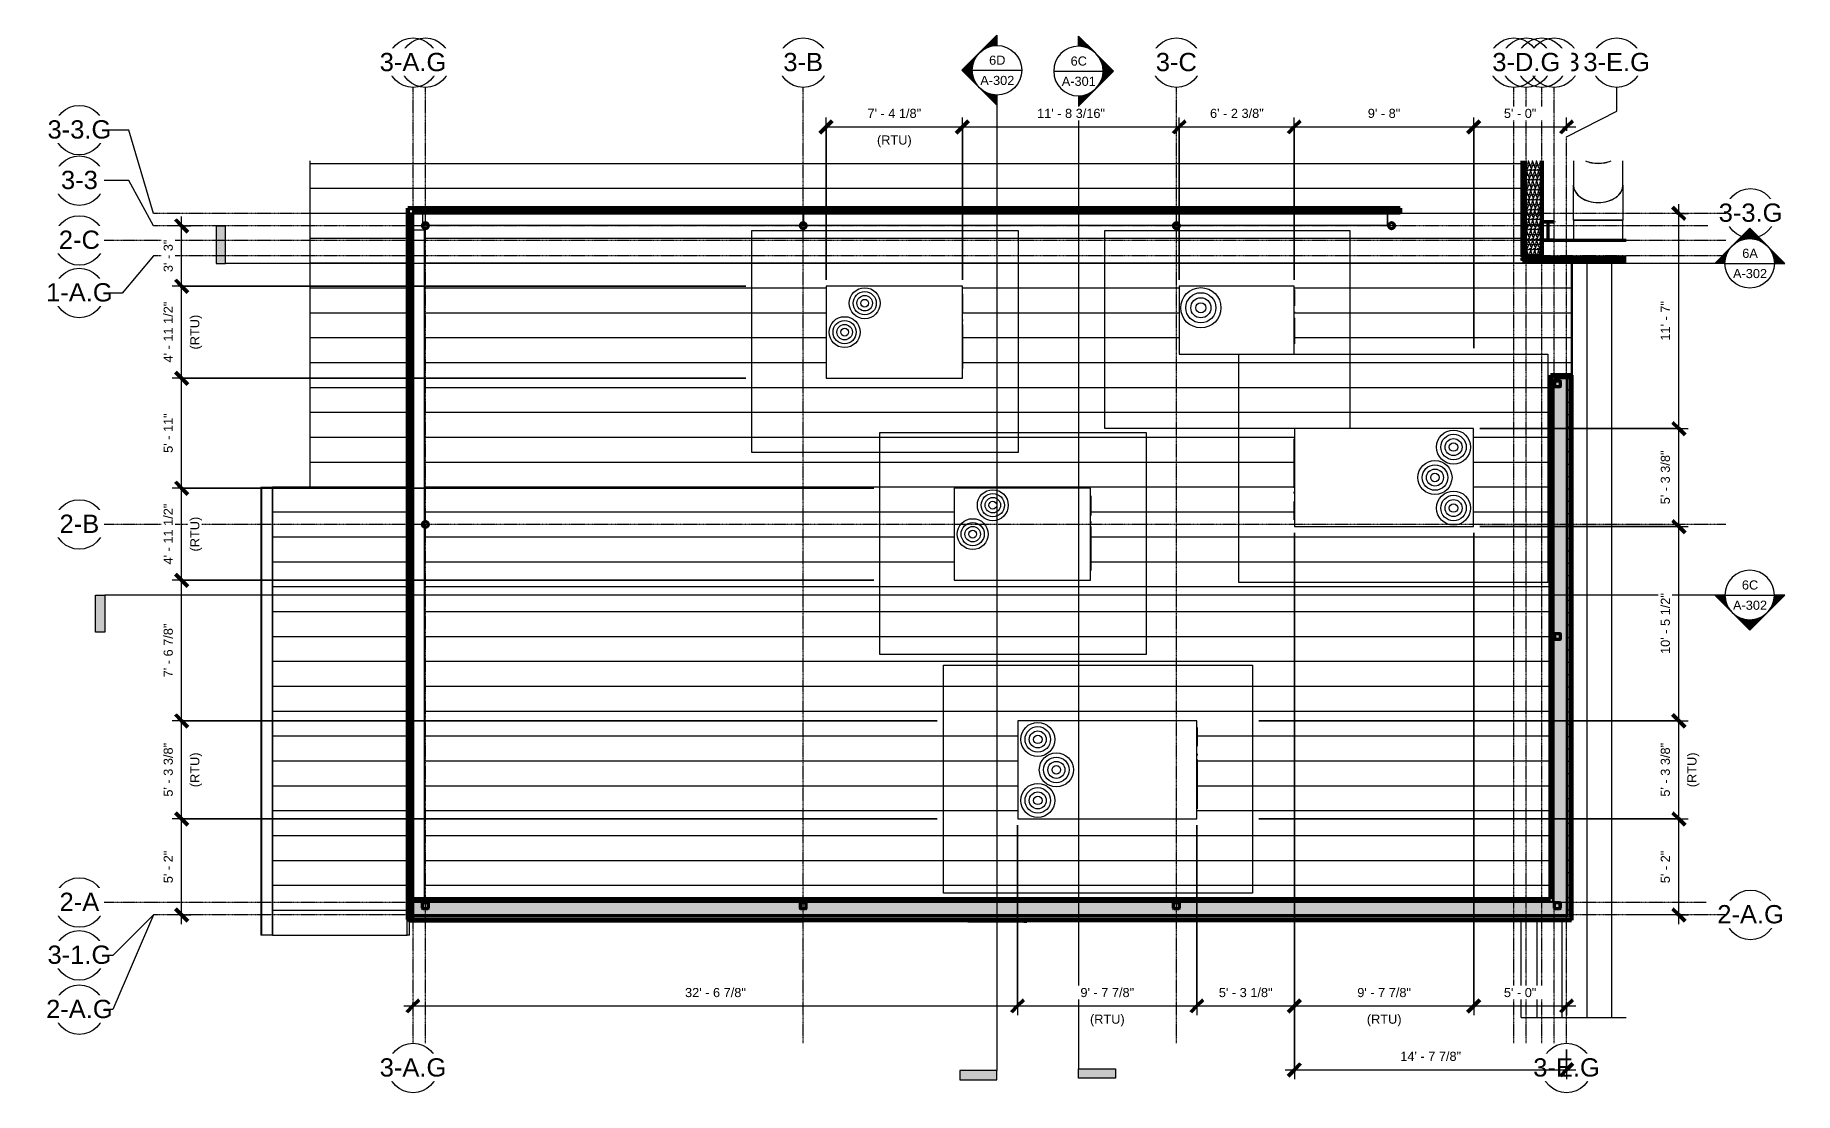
# Model space of a CAD drawing. Header units: inches. Extents: x 21290 to 29249, y -23522 to -20467.
# Drawn here: x 28111 to 29249, y -22910 to -22227 of the extents above; entities that cross this region are included whole.
import ezdxf

# ---------------------------------------------------------------- set-up
doc = ezdxf.new("R2010")
doc.units = ezdxf.units.IN
doc.header["$MEASUREMENT"] = 0
doc.linetypes.add('Grid Line 1_2_', pattern=[0.875, 0.5, -0.125, 0.125, -0.125])
for name, color, linetype, lineweight in [('A-ANNO-DIMS', 211, 'Continuous', 9), ('A-ANNO-DIMS-64', 211, 'Continuous', 9), ('A-GLAZ-CWMG', 51, 'Continuous', 9), ('A-ROOF', 132, 'Continuous', 9), ('A-ROOF-OTLN', 132, 'Continuous', 9), ('A-ROOF-PATT', 132, 'Continuous', 9), ('A-WALL', 113, 'Continuous', 9), ('A-WALL-PATT', 111, 'Continuous', 25), ('G-ANNO-SYMB', 111, 'Continuous', 9), ('I-WALL', 2, 'Continuous', 9), ('M-EQPM', 50, 'Continuous', 9), ('M-HVAC-DUCT', 70, 'Continuous', 9), ('S-BEAM', 12, 'Continuous', 9), ('S-COLS', 52, 'Continuous', 9), ('S-GRID', 1, 'Continuous', 9), ('S-GRID-IDEN', 1, 'Continuous', 9)]:
    doc.layers.add(name, color=color, linetype=linetype, lineweight=lineweight)
doc.styles.add('Arial_2', font='arial.ttf', dxfattribs={"height": 11.802395})
doc.styles.add('Arial_3', font='arial.ttf', dxfattribs={"height": 5.901198})
doc.dimstyles.new('Linear_-_3_32__Arial', dxfattribs={"dimscale": 12, "dimtxt": 6, "dimasz": 0.666667, "dimexe": 0.5, "dimexo": 0.333333, "dimgap": 0.333333, "dimtad": 1, "dimdec": 4, "dimrnd": 0.0625, "dimzin": 1, "dimdsep": 46, "dimlunit": 4, "dimtxsty": 'Arial_3', "dimblk1": 'OBLIQUE', "dimblk2": 'OBLIQUE', "dimsah": 1, "dimcen": 0.09, "dimdle": 0.5, "dimazin": 0, "dimtfac": 1, "dimtdec": 4, "dimtix": 1, "dimtmove": 0, "dimatfit": 3, "dimfxl": 1, "dimtvp": 1, "dimtfill": 1, "dimfrac": 2, "dimtolj": 1, "dimtzin": 0, "dimarcsym": 2})
pattern_1 = [(0, (6331.662, -180.953), (0, 16.082), [])]
pattern_2 = [(45, (6293.989, 0), (-6.3356768, 6.3356768), []), (45, (6293.989, 9.6), (-6.3356768, 6.3356768), [])]
pattern_3 = [(161.57, (6294.309, 0.32), (-2.560496185, -0.000537386), [0, -18.214, 2.022, 0]), (18.43, (6293.669, 0.32), (-2.560496185, 0.000537386), [0, -18.214, 2.022, 0]), (108.43, (6294.309, 0.32), (1.27922091, -6.400876726), [6.07, -14.166]), (71.57, (6293.669, 0.32), (1.27922091, 6.400876726), [6.07, -14.166])]
pattern_4 = [(0, (6293.989, 0), (0, 8), []), (90, (6293.989, 0), (-8, 5e-16), [])]

msp = doc.modelspace()

# ---------------------------------------------------------------- texts
at = {"layer": 'G-ANNO-SYMB', "char_height": 5.901198, "attachment_point": 2, "line_spacing_factor": 0.938532, "style": 'Arial_3'}
for s, insert, width in [('6D', (28733.36721, -22240.14471), 12.528), ('6C', (28786.04759, -22240.69231), 12.528), ('A-302', (28733.36721, -22253.23554), 26.208), ('A-301', (28786.04759, -22253.78314), 26.208), ('6A', (29220.02677, -22364.91089), 12.024), ('A-302', (29220.02677, -22378.00171), 26.208), ('6C', (29220.02677, -22579.18421), 12.528), ('A-302', (29220.02677, -22592.27503), 26.208)]:
    msp.add_mtext(s, dxfattribs=dict(at, insert=insert, width=width))

# ---------------------------------------------------------------- blocks, each defined once
blk = doc.blocks.new('Rectangular Mullion - Profile_Polycarbonate_Lower-1125103-Roof Low - Callout 7')
at = {"layer": 'A-GLAZ-CWMG'}
for p, q in [((22782.5, -22370.7), (22786.4, -22370.7)), ((22782.5, -22372.6), (22782.5, -22371)), ((22782.5, -22371), (22786.4, -22371)), ((22782.5, -22372.7), (22782.5, -22372.6)), ((22782.5, -22372.8), (22782.5, -22372.7)), ((22782.5, -22372.7), (22786.4, -22372.7)), ((22782.5, -22372.8), (22786.4, -22372.8))]:
    blk.add_line(p, q, dxfattribs=at)
blk = doc.blocks.new('Rectangular Mullion - Profile_Polycarbonate_Upper and left-1189832-Roof Low - Callout 7')
at = {"layer": 'A-GLAZ-CWMG', "lineweight": 30}
for p, q in [((-3.622, 1.141125), (0, 1.141125)), ((-3.622, 0.787125), (-3.622, 1.141125)), ((-3.372, 0.787125), (-3.622, 0.787125)), ((-0.0625, 1.078625), (-3.5595, 1.078625)), ((-3.5595, 1.078625), (-3.5595, 0.849625)), ((-3.5595, 0.849625), (-3.372, 0.849625)), ((-3.372, 0.849625), (-3.372, 0.787125)), ((-0.0625, -0.922375), (-0.0625, 1.078625)), ((0, 1.141125), (0, -0.984875)), ((-2.834, -0.984875), (-2.834, -0.859875)), ((-2.834, -0.859875), (-2.7715, -0.859875)), ((0, -0.984875), (-2.834, -0.984875)), ((-2.7715, -0.859875), (-2.7715, -0.922375)), ((-2.7715, -0.922375), (-0.0625, -0.922375))]:
    blk.add_line(p, q, dxfattribs=at)
blk = doc.blocks.new('Girt_C - 8_D-1405602-Roof Low - Callout 7')
at = {"layer": 'S-BEAM'}
for p, q in [((22691.6, -22349.4), (22691.6, -22341.7)), ((22691.6, -22341.7), (22691.7, -22341.7)), ((22691.6, -22341.7), (22691.6, -22349.4)), ((22691.8, -22342.2), (22691.6, -22342.2)), ((22691.8, -22342.1), (22691.7, -22341.6)), ((22691.7, -22341.7), (22691.8, -22342.2)), ((22691.8, -22342.2), (22691.8, -22342.1)), ((22314, -22349.6), (22315.6, -22349.6)), ((22315.8, -22349.6), (22553.3, -22349.6)), ((22553.5, -22349.6), (22556.8, -22349.6)), ((22557, -22349.6), (22691.6, -22349.6)), ((22691.8, -22348.9), (22691.6, -22348.9)), ((22691.7, -22349.4), (22691.6, -22349.4)), ((22691.6, -22349.6), (22691.7, -22349.6)), ((22691.8, -22348.9), (22691.7, -22349.4)), ((22691.7, -22349.6), (22691.8, -22349)), ((22691.8, -22349), (22691.8, -22348.9))]:
    blk.add_line(p, q, dxfattribs=at)
for centre, major_axis, start_param, end_param in [((22691.6, -22341.7), (0, 0.188), 0, 1.570796), ((22691.6, -22341.7), (0, 0.0782), 0.053099, 1.570796), ((22691.6, -22349.4), (0, 0.0782), 1.570796, 3.104544), ((22691.6, -22349.4), (0, 0.188), 1.570796, 3.141593)]:
    blk.add_ellipse(centre, major_axis=major_axis, ratio=0.041631, start_param=start_param, end_param=end_param, dxfattribs=at)
blk = doc.blocks.new('Carrier_48TC_Standard_Efficiency_Gas_Heat_Electric_Cooling_Packaged_Rooftop_Unit_3_to_15_nominal_tons - 15 ton 48TC__16-873539-Roof Low - Callout 7')
at = {"layer": 'M-EQPM'}
for p, q in [((-105.9, -79.7), (-105.9, 67.7)), ((-105.9, 67.7), (93.9, 67.7)), ((93.9, 67.7), (93.9, -79.7)), ((57.9, 31.7), (-57.9, 31.7)), ((-57.9, 31.7), (-57.9, -31.7)), ((57.9, -31.7), (57.9, 31.7)), ((58.1, 27.3), (57.9, 27.3)), ((58.1, 27.3), (58.1, 15.4)), ((57.9, 15.4), (58.1, 15.4)), ((58.1, 10.3), (57.9, 10.3)), ((57.9, 9.3), (58.1, 9.3)), ((58.1, 6.7), (57.9, 6.7)), ((58.1, 10.3), (58.1, 10.3)), ((58.1, 10.3), (58.1, 9.3)), ((58.1, 9.3), (58.1, 9.3)), ((58.1, 6.7), (58.1, -25.1)), ((-57.9, -31.7), (57.9, -31.7)), ((57.9, -25.1), (58.1, -25.1)), ((93.9, -79.7), (-105.9, -79.7))]:
    blk.add_line(p, q, dxfattribs=at)
for centre, radius in [((-44.9, 19.7), 11), ((-44.9, 19.7), 8.25), ((-44.9, 19.7), 5.5), ((-44.9, 19.7), 2.75), ((-32.9, 0), 11), ((-32.9, 0), 8.25), ((-32.9, 0), 5.5), ((-32.9, 0), 2.75), ((-44.9, -19.7), 11), ((-44.9, -19.7), 8.25), ((-44.9, -19.7), 5.5), ((-44.9, -19.7), 2.75)]:
    blk.add_circle(centre, radius, dxfattribs=at)
blk = doc.blocks.new('Carrier_48TC_Standard_Efficiency_Gas_Heat_Electric_Cooling_Packaged_Rooftop_Unit_3_to_15_nominal_tons - 7_5 ton 48TC__08-873531-Roof Low - Callout 7')
at = {"layer": 'M-EQPM'}
for p, q in [((-92.1, -77.8), (-92.1, 65.7)), ((-92.1, 65.7), (80.1, 65.7)), ((80.1, 65.7), (80.1, -77.8)), ((44.1, 29.7), (-44.1, 29.7)), ((-44.1, 29.7), (-44.1, -29.8)), ((44.1, -29.8), (44.1, 29.7)), ((44.2, 24.7), (44.1, 24.7)), ((44.2, 24.7), (44.2, 12.1)), ((44.1, 12.1), (44.2, 12.1)), ((44.2, 8.1), (44.1, 8.1)), ((44.1, 7.1), (44.2, 7.1)), ((44.2, 4.9), (44.1, 4.9)), ((44.2, 8.1), (44.2, 8.1)), ((44.2, 8.1), (44.2, 7.1)), ((44.2, 7.1), (44.2, 7.1)), ((44.2, 4.9), (44.2, -23.5)), ((-44.1, -29.8), (44.1, -29.8)), ((44.1, -23.5), (44.2, -23.5)), ((80.1, -77.8), (-92.1, -77.8))]:
    blk.add_line(p, q, dxfattribs=at)
for centre, radius in [((-19.1, 18.7), 10), ((-19.1, 18.7), 7.5), ((-19.1, 18.7), 5), ((-19.1, 18.7), 2.5), ((-32.1, 0), 10), ((-32.1, 0), 7.5), ((-32.1, 0), 5), ((-32.1, 0), 2.5)]:
    blk.add_circle(centre, radius, dxfattribs=at)
blk = doc.blocks.new('Carrier_48TC_Standard_Efficiency_Gas_Heat_Electric_Cooling_Packaged_Rooftop_Unit_3_to_15_nominal_tons - 6 ton 48TC__07-1350223-Roof Low - Callout 7')
at = {"layer": 'M-EQPM'}
for p, q in [((-85.2, -70), (-85.2, 58)), ((-85.2, 58), (73.2, 58)), ((73.2, 58), (73.2, -70)), ((37.2, 22), (-37.2, 22)), ((-37.2, 22), (-37.2, -22)), ((37.2, -22), (37.2, 22)), ((37.3, 19.7), (37.2, 19.7)), ((37.3, 19.7), (37.3, 9.2)), ((37.2, 9.2), (37.3, 9.2)), ((37.3, 5.3), (37.2, 5.3)), ((37.2, 4.2), (37.3, 4.2)), ((37.3, 1.4), (37.2, 1.4)), ((37.3, 5.3), (37.3, 5.3)), ((37.3, 5.3), (37.3, 4.2)), ((37.3, 4.2), (37.3, 4.2)), ((37.3, 1.4), (37.3, -15.4)), ((-37.2, -22), (37.2, -22)), ((37.2, -15.4), (37.3, -15.4)), ((37.3, -70), (-85.2, -70))]:
    blk.add_line(p, q, dxfattribs=at)
for radius in [13, 9.75, 6.5, 3.25]:
    blk.add_circle((-23.2, 8), radius, dxfattribs=at)
blk = doc.blocks.new('Rectangular Mullion - Exterior 2_ x 4_5_-1135297-Roof Low - Callout 7')
at = {"layer": 'A-GLAZ-CWMG'}
for p, q in [((22313.8, -22799.9), (22277.7, -22799.9)), ((22313.8, -22798.6), (22313.8, -22799.9))]:
    blk.add_line(p, q, dxfattribs=at)
blk = doc.blocks.new('Rectangular Mullion - Exterior 2_ x 4_5_-769201-Roof Low - Callout 7')
at = {"layer": 'A-GLAZ-CWMG'}
blk.add_line((22277.7, -22799.9), (22241.5, -22799.9), dxfattribs=at)
blk = doc.blocks.new('Girt_C - 8_D-1405603-Roof Low - Callout 7')
at = {"layer": 'S-BEAM'}
for p, q in [((22061.1, -22352.6), (22061.3, -22352.6)), ((22061.3, -22352.6), (22069, -22352.6)), ((22069, -22352.6), (22069.1, -22352.6)), ((22069.1, -22541.1), (22069.1, -22352.6)), ((22069.1, -22544.7), (22069.1, -22541.4)), ((22069.1, -22785.1), (22069.1, -22545))]:
    blk.add_line(p, q, dxfattribs=at)
blk = doc.blocks.new('Girt_C - 8_D-1405609-Roof Low - Callout 7')
at = {"layer": 'S-BEAM'}
for p, q in [((22067.9, -22341.7), (22067.9, -22341.6)), ((22067.9, -22349.2), (22067.9, -22341.7)), ((22314, -22341.6), (22314, -22341.7)), ((22314, -22341.7), (22314, -22348.1)), ((22068, -22349.6), (22071.3, -22349.6)), ((22071.6, -22349.6), (22312, -22349.6)), ((22312.2, -22349.6), (22314, -22349.6)), ((22314, -22348.3), (22314, -22349.4)), ((22314, -22349.4), (22314, -22349.6))]:
    blk.add_line(p, q, dxfattribs=at)
blk = doc.blocks.new('Girt_Z - 10_D-1472864-Roof Low - Callout 7')
at = {"layer": 'S-BEAM'}
for p, q in [((22845.9, -22360.1), (22791.4, -22360.1)), ((22845.9, -22360.2), (22791.4, -22360.2)), ((22845.9, -22359.6), (22799.4, -22359.6))]:
    blk.add_line(p, q, dxfattribs=at)
blk = doc.blocks.new('Rectangular Mullion - Exterior 2_ x 4_5_-1146371-Roof Low - Callout 7')
at = {"layer": 'A-GLAZ-CWMG'}
blk.add_line((22060.6, -22799.9), (22059.4, -22799.9), dxfattribs=at)
blk = doc.blocks.new('Rectangular Mullion - Exterior 2_ x 4_5_-1142360-Roof Low - Callout 7')
at = {"layer": 'A-GLAZ-CWMG'}
for p, q in [((-2, 0.2), (-2, 1.5)), ((-2, 1.5), (0, 1.5)), ((0, 1.5), (0, 0.2))]:
    blk.add_line(p, q, dxfattribs=at)
blk = doc.blocks.new('Rectangular Mullion - Exterior 2_ x 4_5_-1060761-Roof Low - Callout 7')
at = {"layer": 'A-GLAZ-CWMG'}
for p, q in [((22458.5, -22799.9), (22421.3, -22799.9)), ((22458.5, -22798.6), (22458.5, -22799.9))]:
    blk.add_line(p, q, dxfattribs=at)
blk = doc.blocks.new('Rectangular Mullion - Exterior 2_ x 4_5_-1140454-Roof Low - Callout 7')
at = {"layer": 'A-GLAZ-CWMG'}
for p, q in [((22420.3, -22799.9), (22420.3, -22798.6)), ((22421.3, -22799.9), (22420.3, -22799.9))]:
    blk.add_line(p, q, dxfattribs=at)
blk = doc.blocks.new('HSS-Hollow Structural Section - HSS1-1_2X1-1_2X1_8 - Obsolete-1396620-Roof Low - Callout 7')
at = {"layer": 'S-BEAM'}
for p, q in [((22058.1, -22808.3), (22057.9, -22808.3)), ((22059.1, -22808.3), (22058.1, -22808.3)), ((22059.4, -22808.3), (22059.1, -22808.3)), ((22059.4, -22808.3), (22059.4, -22798.6)), ((22059.4, -22808.3), (22059.4, -22808.3))]:
    blk.add_line(p, q, dxfattribs=at)
blk = doc.blocks.new('Round Elbow - 1_0 D-1571915-Roof Low - Callout 7')
at = {"layer": 'M-HVAC-DUCT'}
for start_param, end_param in [(4.168553, 4.712389), (4.712389, 5.256225)]:
    blk.add_ellipse((22827.9, -22298.4), major_axis=(16, 0), ratio=0.707107, start_param=start_param, end_param=end_param, dxfattribs=at)
blk = doc.blocks.new('Round Elbow - 1_0 D-V18-Roof Low - Callout 7')
at = {"layer": 'M-HVAC-DUCT'}
for p, q in [((22827.9, -22346.4), (22811.9, -22346.4)), ((22843.9, -22346.4), (22827.9, -22346.4))]:
    blk.add_line(p, q, dxfattribs=at)
at = {"layer": 'M-HVAC-DUCT', "flags": 128}
for points in [[(22811.9, -22346.4), (22811.9, -22345.2), (22811.9, -22343.9), (22811.9, -22342.6), (22811.9, -22341.3), (22811.9, -22340.1), (22811.9, -22338.8), (22811.9, -22337.6), (22811.9, -22336.4), (22811.9, -22335.2), (22811.9, -22334), (22811.9, -22332.8), (22811.9, -22331.7), (22811.9, -22330.5), (22811.9, -22329.4), (22811.9, -22328.4), (22811.9, -22327.3), (22811.9, -22326.3), (22811.9, -22325.3), (22811.9, -22324.4), (22811.9, -22323.8)], [(22843.9, -22323.8), (22843.9, -22324.7), (22843.9, -22325.7), (22843.9, -22326.7), (22843.9, -22327.7), (22843.9, -22328.7), (22843.9, -22329.8), (22843.9, -22330.9), (22843.9, -22332.1), (22843.9, -22333.2), (22843.9, -22334.4), (22843.9, -22335.6), (22843.9, -22336.8), (22843.9, -22338), (22843.9, -22339.3), (22843.9, -22340.5), (22843.9, -22341.8), (22843.9, -22343.1), (22843.9, -22344.3), (22843.9, -22345.6), (22843.9, -22346.4)]]:
    blk.add_lwpolyline(points, dxfattribs=at)
at = {"layer": 'M-HVAC-DUCT'}
for start_param, end_param in [(3.141593, 4.712389), (4.712389, 6.283185)]:
    blk.add_ellipse((22827.9, -22323.8), major_axis=(16, 0), ratio=0.707107, start_param=start_param, end_param=end_param, dxfattribs=at)
blk = doc.blocks.new('Grid - Grid Head - Circle-14747-Roof Low - Callout 7')
at = {"layer": 'S-GRID-IDEN'}
blk.add_circle((0, 0), 0.25, dxfattribs=at)
blk = doc.blocks.new('Section - 3_32_ x 3_8_-18514-Roof Low - Callout 7')
at = {"layer": 'G-ANNO-SYMB'}
blk.add_hatch(color=256, dxfattribs=at).paths.add_polyline_path([(0, 0.375), (0, 0), (-0.09375, 0), (-0.09375, 0.375)], flags=0)
for p, q in [((0, 0.375), (-0.09375, 0.375)), ((-0.09375, 0.375), (-0.09375, 0)), ((0, 0), (0, 0.375)), ((-0.09375, 0), (0, 0))]:
    blk.add_line(p, q, dxfattribs=at)
blk = doc.blocks.new('Section - Section Head - Filled-1526-Roof Low - Callout 7')
at = {"layer": 'G-ANNO-SYMB'}
h = blk.add_hatch(color=256, dxfattribs=at)
edge = h.paths.add_edge_path(flags=0)
edge.add_line((-0.427, 0.177), (-0.25, 0.354))
edge.add_line((-0.25, 0.354), (-0.25, 0.25))
edge.add_arc((-0.25, 0), 0.25, 90, 135)
h = blk.add_hatch(color=256, dxfattribs=at)
edge = h.paths.add_edge_path(flags=0)
edge.add_arc((-0.25, 0), 0.25, 45, 90)
edge.add_line((-0.25, 0.25), (-0.25, 0.354))
edge.add_line((-0.25, 0.354), (-0.073, 0.177))
h = blk.add_hatch(color=256, dxfattribs=at)
edge = h.paths.add_edge_path(flags=0)
edge.add_arc((-0.25, 0), 0.25, 137.9216, 180)
edge.add_line((-0.5, 0), (-0.604, 0))
edge.add_line((-0.604, 0), (-0.436, 0.168))
h = blk.add_hatch(color=256, dxfattribs=at)
edge = h.paths.add_edge_path(flags=0)
edge.add_line((-0.064, 0.168), (0.104, 0))
edge.add_line((0.104, 0), (0, 0))
edge.add_arc((-0.25, 0), 0.25, 0, 42.0784)
for p, q in [((-0.25, 0.354), (-0.604, 0)), ((-0.25, 0.354), (-0.427, 0.177)), ((-0.25, 0.354), (0.104, 0)), ((-0.25, 0.25), (-0.25, 0.354)), ((-0.073, 0.177), (-0.25, 0.354)), ((-0.25, 0.354), (-0.25, 0.25)), ((-0.436, 0.168), (-0.604, 0)), ((-0.604, 0), (-0.5, 0)), ((0.104, 0), (-0.064, 0.168)), ((0, 0), (0.104, 0)), ((-0.5, 0), (-0.604, 0)), ((0, 0), (0.104, 0))]:
    blk.add_line(p, q, dxfattribs=at)
for start, end in [(360, 180), (90, 135), (45, 90), (137.9216, 180), (180, 360), (0, 42.0784)]:
    blk.add_arc((-0.25, 0), 0.25, start, end, dxfattribs=at)
blk = doc.blocks.new('DIMBLOCK19-Roof Low - Callout 7')
at = {"layer": 'A-ANNO-DIMS-64'}
for p, q in [((28622.7, -22385.1), (28622.7, -22280.2)), ((28710.8, -22385.1), (28710.8, -22280.2)), ((28622.7, -22286.2), (28710.8, -22286.2)), ((28622.7, -22286.2), (28622.7, -22385.1)), ((28710.8, -22286.2), (28710.8, -22385.1))]:
    blk.add_line(p, q, dxfattribs=at)
at = {"layer": 'A-ANNO-DIMS-64', "lineweight": 50}
for p, q in [((28622.7, -22286.2), (28626.7, -22282.2)), ((28710.8, -22286.2), (28714.8, -22282.2)), ((28622.7, -22286.2), (28618.7, -22290.2)), ((28710.8, -22286.2), (28706.8, -22290.2))]:
    blk.add_line(p, q, dxfattribs=at)
at = {"layer": 'A-ANNO-DIMS-64', "color": 0, "attachment_point": 1, "line_spacing_factor": 0.938532, "style": 'Arial_3', "bg_fill": 3, "box_fill_scale": 1.25, "bg_fill_color": 0, "bg_fill_transparency": 0}
for s, insert, char_height, width in [('7\' - 4 1/8"', (28649.4, -22274.5), 5.901, 41.538), ('(RTU)', (28655.6, -22291.7), 5.9, 26.806)]:
    blk.add_mtext(s, dxfattribs=dict(at, insert=insert, char_height=char_height, width=width))
blk = doc.blocks.new('_Oblique')
at = {"color": 0, "linetype": 'ByBlock', "lineweight": -2}
blk.add_line((-0.5, -0.5), (0.5, 0.5), dxfattribs=at)
blk = doc.blocks.new('DIMBLOCK20-Roof Low - Callout 7')
at = {"layer": 'A-ANNO-DIMS-64'}
for p, q in [((28710.8, -22385.1), (28710.8, -22280.2)), ((28851, -22385.1), (28851, -22280.2)), ((28710.8, -22286.2), (28851, -22286.2)), ((28710.8, -22286.2), (28710.8, -22385.1)), ((28851, -22286.2), (28851, -22385.1))]:
    blk.add_line(p, q, dxfattribs=at)
at = {"layer": 'A-ANNO-DIMS-64', "lineweight": 50}
for p, q in [((28710.8, -22286.2), (28714.8, -22282.2)), ((28851, -22286.2), (28855, -22282.2)), ((28710.8, -22286.2), (28706.8, -22290.2)), ((28851, -22286.2), (28847, -22290.2))]:
    blk.add_line(p, q, dxfattribs=at)
at = {"layer": 'A-ANNO-DIMS-64', "color": 0, "insert": (28759.1, -22274.5), "char_height": 5.901, "width": 52.394, "attachment_point": 1, "line_spacing_factor": 0.938532, "style": 'Arial_3', "bg_fill": 3, "box_fill_scale": 1.25, "bg_fill_color": 0, "bg_fill_transparency": 0}
blk.add_mtext('11\' - 8 3/16"', dxfattribs=at)
blk = doc.blocks.new('DIMBLOCK21-Roof Low - Callout 7')
at = {"layer": 'A-ANNO-DIMS-64'}
for p, q in [((28851, -22385.1), (28851, -22280.2)), ((28925.4, -22385.1), (28925.4, -22280.2)), ((28851, -22286.2), (28925.4, -22286.2)), ((28851, -22286.2), (28851, -22385.1)), ((28925.4, -22286.2), (28925.4, -22385.1))]:
    blk.add_line(p, q, dxfattribs=at)
at = {"layer": 'A-ANNO-DIMS-64', "lineweight": 50}
for p, q in [((28851, -22286.2), (28855, -22282.2)), ((28925.4, -22286.2), (28929.4, -22282.2)), ((28851, -22286.2), (28847, -22290.2)), ((28925.4, -22286.2), (28921.4, -22290.2))]:
    blk.add_line(p, q, dxfattribs=at)
at = {"layer": 'A-ANNO-DIMS-64', "color": 0, "insert": (28870.9, -22274.5), "char_height": 5.901, "width": 41.538, "attachment_point": 1, "line_spacing_factor": 0.938532, "style": 'Arial_3', "bg_fill": 3, "box_fill_scale": 1.25, "bg_fill_color": 0, "bg_fill_transparency": 0}
blk.add_mtext('6\' - 2 3/8"', dxfattribs=at)
blk = doc.blocks.new('DIMBLOCK22-Roof Low - Callout 7')
at = {"layer": 'A-ANNO-DIMS-64'}
for p, q in [((28925.4, -22385.1), (28925.4, -22280.2)), ((29041.4, -22429.1), (29041.4, -22280.2)), ((28925.4, -22286.2), (29041.4, -22286.2)), ((28925.4, -22286.2), (28925.4, -22385.1)), ((29041.4, -22286.2), (29041.4, -22429.1))]:
    blk.add_line(p, q, dxfattribs=at)
at = {"layer": 'A-ANNO-DIMS-64', "lineweight": 50}
for p, q in [((28925.4, -22286.2), (28929.4, -22282.2)), ((29041.4, -22286.2), (29045.4, -22282.2)), ((28925.4, -22286.2), (28921.4, -22290.2)), ((29041.4, -22286.2), (29037.4, -22290.2))]:
    blk.add_line(p, q, dxfattribs=at)
at = {"layer": 'A-ANNO-DIMS-64', "color": 0, "insert": (28972.9, -22274.5), "char_height": 5.9, "width": 25.145, "attachment_point": 1, "line_spacing_factor": 0.938532, "style": 'Arial_3', "bg_fill": 3, "box_fill_scale": 1.25, "bg_fill_color": 0, "bg_fill_transparency": 0}
blk.add_mtext('9\' - 8"', dxfattribs=at)
blk = doc.blocks.new('DIMBLOCK23-Roof Low - Callout 7')
at = {"layer": 'A-ANNO-DIMS-64'}
for p, q in [((29041.4, -22429.1), (29041.4, -22280.2)), ((29101.4, -22288.7), (29101.4, -22280.2)), ((29041.4, -22286.2), (29107.4, -22286.2)), ((29041.4, -22286.2), (29041.4, -22429.1)), ((29101.4, -22286.2), (29101.4, -22288.7))]:
    blk.add_line(p, q, dxfattribs=at)
at = {"layer": 'A-ANNO-DIMS-64', "lineweight": 50}
for p, q in [((29041.4, -22286.2), (29045.4, -22282.2)), ((29101.4, -22286.2), (29105.4, -22282.2)), ((29041.4, -22286.2), (29037.4, -22290.2)), ((29101.4, -22286.2), (29097.4, -22290.2))]:
    blk.add_line(p, q, dxfattribs=at)
at = {"layer": 'A-ANNO-DIMS-64', "color": 0, "insert": (29060.9, -22274.5), "char_height": 5.9, "width": 25.145, "attachment_point": 1, "line_spacing_factor": 0.938532, "style": 'Arial_3', "bg_fill": 3, "box_fill_scale": 1.25, "bg_fill_color": 0, "bg_fill_transparency": 0}
blk.add_mtext('5\' - 0"', dxfattribs=at)
blk = doc.blocks.new('DIMBLOCK24-Roof Low - Callout 7')
at = {"layer": 'A-ANNO-DIMS-64', "lineweight": 50}
for p, q in [((28206, -22733.3), (28202, -22729.3)), ((28206, -22733.3), (28210, -22737.3)), ((28206, -22795.3), (28202, -22791.3)), ((28206, -22795.3), (28210, -22799.3))]:
    blk.add_line(p, q, dxfattribs=at)
at = {"layer": 'A-ANNO-DIMS-64'}
for p, q in [((28694.5, -22733.3), (28200, -22733.3)), ((28206, -22801.3), (28206, -22733.3)), ((28206, -22733.3), (28694.5, -22733.3)), ((28204.4, -22795.3), (28212, -22795.3)), ((28206, -22795.3), (28204.4, -22795.3))]:
    blk.add_line(p, q, dxfattribs=at)
at = {"layer": 'A-ANNO-DIMS-64', "color": 0, "insert": (28194.4, -22774.8), "char_height": 5.9, "width": 25.145, "attachment_point": 1, "rotation": 90, "line_spacing_factor": 0.938532, "style": 'Arial_3', "bg_fill": 3, "box_fill_scale": 1.25, "bg_fill_color": 0, "bg_fill_transparency": 0}
blk.add_mtext('5\' - 2"', dxfattribs=at)
blk = doc.blocks.new('DIMBLOCK25-Roof Low - Callout 7')
at = {"layer": 'A-ANNO-DIMS-64'}
for p, q in [((28694.5, -22669.9), (28200, -22669.9)), ((28206, -22733.3), (28206, -22669.9)), ((28206, -22669.9), (28694.5, -22669.9)), ((28694.5, -22733.3), (28200, -22733.3)), ((28206, -22733.3), (28694.5, -22733.3))]:
    blk.add_line(p, q, dxfattribs=at)
at = {"layer": 'A-ANNO-DIMS-64', "lineweight": 50}
for p, q in [((28206, -22669.9), (28202, -22665.9)), ((28206, -22669.9), (28210, -22673.9)), ((28206, -22733.3), (28202, -22729.3)), ((28206, -22733.3), (28210, -22737.3))]:
    blk.add_line(p, q, dxfattribs=at)
at = {"layer": 'A-ANNO-DIMS-64', "color": 0, "attachment_point": 1, "rotation": 90, "line_spacing_factor": 0.938532, "style": 'Arial_3', "bg_fill": 3, "box_fill_scale": 1.25, "bg_fill_color": 0, "bg_fill_transparency": 0}
for s, insert, char_height, width in [('5\' - 3 3/8"', (28194.4, -22718.9), 5.901, 41.538), ('(RTU)', (28211.6, -22712.8), 5.9, 26.806)]:
    blk.add_mtext(s, dxfattribs=dict(at, insert=insert, char_height=char_height, width=width))
blk = doc.blocks.new('DIMBLOCK26-Roof Low - Callout 7')
at = {"layer": 'A-ANNO-DIMS-64'}
for p, q in [((28653.5, -22579.1), (28200, -22579.1)), ((28206, -22669.9), (28206, -22579.1)), ((28206, -22579.1), (28653.5, -22579.1)), ((28694.5, -22669.9), (28200, -22669.9)), ((28206, -22669.9), (28694.5, -22669.9))]:
    blk.add_line(p, q, dxfattribs=at)
at = {"layer": 'A-ANNO-DIMS-64', "lineweight": 50}
for p, q in [((28206, -22579.1), (28202, -22575.1)), ((28206, -22579.1), (28210, -22583.1)), ((28206, -22669.9), (28202, -22665.9)), ((28206, -22669.9), (28210, -22673.9))]:
    blk.add_line(p, q, dxfattribs=at)
at = {"layer": 'A-ANNO-DIMS-64', "color": 0, "insert": (28194.4, -22641.8), "char_height": 5.901, "width": 41.538, "attachment_point": 1, "rotation": 90, "line_spacing_factor": 0.938532, "style": 'Arial_3', "bg_fill": 3, "box_fill_scale": 1.25, "bg_fill_color": 0, "bg_fill_transparency": 0}
blk.add_mtext('7\' - 6 7/8"', dxfattribs=at)
blk = doc.blocks.new('DIMBLOCK27-Roof Low - Callout 7')
at = {"layer": 'A-ANNO-DIMS-64'}
for p, q in [((28653.5, -22519.6), (28200, -22519.6)), ((28206, -22579.1), (28206, -22519.6)), ((28206, -22519.6), (28653.5, -22519.6)), ((28653.5, -22579.1), (28200, -22579.1)), ((28206, -22579.1), (28653.5, -22579.1))]:
    blk.add_line(p, q, dxfattribs=at)
at = {"layer": 'A-ANNO-DIMS-64', "lineweight": 50}
for p, q in [((28206, -22519.6), (28202, -22515.6)), ((28206, -22519.6), (28210, -22523.6)), ((28206, -22579.1), (28202, -22575.1)), ((28206, -22579.1), (28210, -22583.1))]:
    blk.add_line(p, q, dxfattribs=at)
at = {"layer": 'A-ANNO-DIMS-64', "color": 0, "attachment_point": 1, "rotation": 90, "line_spacing_factor": 0.938532, "style": 'Arial_3', "bg_fill": 3, "box_fill_scale": 1.25, "bg_fill_color": 0, "bg_fill_transparency": 0}
for s, insert, char_height, width in [('4\' - 11 1/2"', (28194.4, -22568.9), 5.901, 46.966), ('(RTU)', (28211.6, -22560.5), 5.9, 26.806)]:
    blk.add_mtext(s, dxfattribs=dict(at, insert=insert, char_height=char_height, width=width))
blk = doc.blocks.new('DIMBLOCK28-Roof Low - Callout 7')
at = {"layer": 'A-ANNO-DIMS-64', "lineweight": 50}
for p, q in [((28206, -22448.6), (28202, -22444.6)), ((28206, -22448.6), (28210, -22452.6)), ((28206, -22519.6), (28202, -22515.6)), ((28206, -22519.6), (28210, -22523.6))]:
    blk.add_line(p, q, dxfattribs=at)
at = {"layer": 'A-ANNO-DIMS-64'}
for p, q in [((28570.7, -22448.6), (28200, -22448.6)), ((28206, -22519.6), (28206, -22448.6)), ((28206, -22448.6), (28570.7, -22448.6)), ((28653.5, -22519.6), (28200, -22519.6)), ((28206, -22519.6), (28653.5, -22519.6))]:
    blk.add_line(p, q, dxfattribs=at)
at = {"layer": 'A-ANNO-DIMS-64', "color": 0, "insert": (28194.4, -22496.8), "char_height": 5.9, "width": 30.572, "attachment_point": 1, "rotation": 90, "line_spacing_factor": 0.938532, "style": 'Arial_3', "bg_fill": 3, "box_fill_scale": 1.25, "bg_fill_color": 0, "bg_fill_transparency": 0}
blk.add_mtext('5\' - 11"', dxfattribs=at)
blk = doc.blocks.new('DIMBLOCK29-Roof Low - Callout 7')
at = {"layer": 'A-ANNO-DIMS-64', "lineweight": 50}
for p, q in [((28206, -22389.1), (28202, -22385.1)), ((28206, -22389.1), (28210, -22393.1)), ((28206, -22448.6), (28202, -22444.6)), ((28206, -22448.6), (28210, -22452.6))]:
    blk.add_line(p, q, dxfattribs=at)
at = {"layer": 'A-ANNO-DIMS-64'}
for p, q in [((28570.7, -22389.1), (28200, -22389.1)), ((28206, -22448.6), (28206, -22389.1)), ((28206, -22389.1), (28570.7, -22389.1)), ((28570.7, -22448.6), (28200, -22448.6)), ((28206, -22448.6), (28570.7, -22448.6))]:
    blk.add_line(p, q, dxfattribs=at)
at = {"layer": 'A-ANNO-DIMS-64', "color": 0, "attachment_point": 1, "rotation": 90, "line_spacing_factor": 0.938532, "style": 'Arial_3', "bg_fill": 3, "box_fill_scale": 1.25, "bg_fill_color": 0, "bg_fill_transparency": 0}
for s, insert, char_height, width in [('4\' - 11 1/2"', (28194.4, -22438.4), 5.901, 46.966), ('(RTU)', (28211.6, -22430), 5.9, 26.806)]:
    blk.add_mtext(s, dxfattribs=dict(at, insert=insert, char_height=char_height, width=width))
blk = doc.blocks.new('DIMBLOCK30-Roof Low - Callout 7')
at = {"layer": 'A-ANNO-DIMS-64', "lineweight": 50}
for p, q in [((28206, -22350.1), (28202, -22346.1)), ((28206, -22350.1), (28210, -22354.1)), ((28206, -22389.1), (28202, -22385.1)), ((28206, -22389.1), (28210, -22393.1))]:
    blk.add_line(p, q, dxfattribs=at)
at = {"layer": 'A-ANNO-DIMS-64'}
for p, q in [((28204.4, -22350.1), (28212, -22350.1)), ((28206, -22350.1), (28204.4, -22350.1)), ((28206, -22389.1), (28206, -22344.1)), ((28570.7, -22389.1), (28200, -22389.1)), ((28206, -22389.1), (28570.7, -22389.1))]:
    blk.add_line(p, q, dxfattribs=at)
at = {"layer": 'A-ANNO-DIMS-64', "color": 0, "insert": (28194.4, -22380), "char_height": 5.9, "width": 25.145, "attachment_point": 1, "rotation": 90, "line_spacing_factor": 0.938532, "style": 'Arial_3', "bg_fill": 3, "box_fill_scale": 1.25, "bg_fill_color": 0, "bg_fill_transparency": 0}
blk.add_mtext('3\' - 3"', dxfattribs=at)
blk = doc.blocks.new('DIMBLOCK31-Roof Low - Callout 7')
at = {"layer": 'A-ANNO-DIMS-64', "lineweight": 50}
for p, q in [((29174, -22733.3), (29170, -22729.3)), ((29174, -22733.3), (29178, -22737.3)), ((29174, -22795.3), (29170, -22791.3)), ((29174, -22795.3), (29178, -22799.3))]:
    blk.add_line(p, q, dxfattribs=at)
at = {"layer": 'A-ANNO-DIMS-64'}
for p, q in [((28902.4, -22733.3), (29180, -22733.3)), ((29174, -22733.3), (28902.4, -22733.3)), ((29174, -22801.3), (29174, -22733.3)), ((29174, -22795.3), (29143.8, -22795.3)), ((29172.3, -22795.3), (29180, -22795.3))]:
    blk.add_line(p, q, dxfattribs=at)
at = {"layer": 'A-ANNO-DIMS-64', "color": 0, "insert": (29162.3, -22774.8), "char_height": 5.9, "width": 25.145, "attachment_point": 1, "rotation": 90, "line_spacing_factor": 0.938532, "style": 'Arial_3', "bg_fill": 3, "box_fill_scale": 1.25, "bg_fill_color": 0, "bg_fill_transparency": 0}
blk.add_mtext('5\' - 2"', dxfattribs=at)
blk = doc.blocks.new('DIMBLOCK32-Roof Low - Callout 7')
at = {"layer": 'A-ANNO-DIMS-64'}
for p, q in [((28902.4, -22669.9), (29180, -22669.9)), ((29174, -22669.9), (28902.4, -22669.9)), ((29174, -22733.3), (29174, -22669.9)), ((28902.4, -22733.3), (29180, -22733.3)), ((29174, -22733.3), (28902.4, -22733.3))]:
    blk.add_line(p, q, dxfattribs=at)
at = {"layer": 'A-ANNO-DIMS-64', "lineweight": 50}
for p, q in [((29174, -22669.9), (29170, -22665.9)), ((29174, -22669.9), (29178, -22673.9)), ((29174, -22733.3), (29170, -22729.3)), ((29174, -22733.3), (29178, -22737.3))]:
    blk.add_line(p, q, dxfattribs=at)
at = {"layer": 'A-ANNO-DIMS-64', "color": 0, "attachment_point": 1, "rotation": 90, "line_spacing_factor": 0.938532, "style": 'Arial_3', "bg_fill": 3, "box_fill_scale": 1.25, "bg_fill_color": 0, "bg_fill_transparency": 0}
for s, insert, char_height, width in [('5\' - 3 3/8"', (29162.3, -22718.9), 5.901, 41.538), ('(RTU)', (29179.5, -22712.8), 5.9, 26.806)]:
    blk.add_mtext(s, dxfattribs=dict(at, insert=insert, char_height=char_height, width=width))
blk = doc.blocks.new('DIMBLOCK33-Roof Low - Callout 7')
at = {"layer": 'A-ANNO-DIMS-64'}
for p, q in [((29045.4, -22544.4), (29180, -22544.4)), ((29174, -22544.4), (29045.4, -22544.4)), ((29174, -22669.9), (29174, -22544.4)), ((28902.4, -22669.9), (29180, -22669.9)), ((29174, -22669.9), (28902.4, -22669.9))]:
    blk.add_line(p, q, dxfattribs=at)
at = {"layer": 'A-ANNO-DIMS-64', "lineweight": 50}
for p, q in [((29174, -22544.4), (29170, -22540.4)), ((29174, -22544.4), (29178, -22548.4)), ((29174, -22669.9), (29170, -22665.9)), ((29174, -22669.9), (29178, -22673.9))]:
    blk.add_line(p, q, dxfattribs=at)
at = {"layer": 'A-ANNO-DIMS-64', "color": 0, "insert": (29162.3, -22626.7), "char_height": 5.901, "width": 46.966, "attachment_point": 1, "rotation": 90, "line_spacing_factor": 0.938532, "style": 'Arial_3', "bg_fill": 3, "box_fill_scale": 1.25, "bg_fill_color": 0, "bg_fill_transparency": 0}
blk.add_mtext('10\' - 5 1/2"', dxfattribs=at)
blk = doc.blocks.new('DIMBLOCK34-Roof Low - Callout 7')
at = {"layer": 'A-ANNO-DIMS-64', "lineweight": 50}
for p, q in [((29174, -22481.1), (29170, -22477.1)), ((29174, -22481.1), (29178, -22485.1)), ((29174, -22544.4), (29170, -22540.4)), ((29174, -22544.4), (29178, -22548.4))]:
    blk.add_line(p, q, dxfattribs=at)
at = {"layer": 'A-ANNO-DIMS-64'}
for p, q in [((29045.4, -22481.1), (29180, -22481.1)), ((29174, -22481.1), (29045.4, -22481.1)), ((29174, -22544.4), (29174, -22481.1)), ((29045.4, -22544.4), (29180, -22544.4)), ((29174, -22544.4), (29045.4, -22544.4))]:
    blk.add_line(p, q, dxfattribs=at)
at = {"layer": 'A-ANNO-DIMS-64', "color": 0, "insert": (29162.3, -22530), "char_height": 5.901, "width": 41.538, "attachment_point": 1, "rotation": 90, "line_spacing_factor": 0.938532, "style": 'Arial_3', "bg_fill": 3, "box_fill_scale": 1.25, "bg_fill_color": 0, "bg_fill_transparency": 0}
blk.add_mtext('5\' - 3 3/8"', dxfattribs=at)
blk = doc.blocks.new('DIMBLOCK35-Roof Low - Callout 7')
at = {"layer": 'A-ANNO-DIMS-64', "lineweight": 50}
for p, q in [((29174, -22342.1), (29170, -22338.1)), ((29174, -22342.1), (29178, -22346.1)), ((29174, -22481.1), (29170, -22477.1)), ((29174, -22481.1), (29178, -22485.1))]:
    blk.add_line(p, q, dxfattribs=at)
at = {"layer": 'A-ANNO-DIMS-64'}
for p, q in [((29172.3, -22342.1), (29180, -22342.1)), ((29174, -22342.1), (29172.3, -22342.1)), ((29174, -22481.1), (29174, -22336.1)), ((29045.4, -22481.1), (29180, -22481.1)), ((29174, -22481.1), (29045.4, -22481.1))]:
    blk.add_line(p, q, dxfattribs=at)
at = {"layer": 'A-ANNO-DIMS-64', "color": 0, "insert": (29162.3, -22424.3), "char_height": 5.9, "width": 30.572, "attachment_point": 1, "rotation": 90, "line_spacing_factor": 0.938532, "style": 'Arial_3', "bg_fill": 3, "box_fill_scale": 1.25, "bg_fill_color": 0, "bg_fill_transparency": 0}
blk.add_mtext('11\' - 7"', dxfattribs=at)
blk = doc.blocks.new('DIMBLOCK36-Roof Low - Callout 7')
at = {"layer": 'A-ANNO-DIMS-64'}
for p, q in [((28746.5, -22737.3), (28746.5, -22860.1)), ((28746.5, -22854.1), (28746.5, -22737.3)), ((28349.6, -22854.1), (28746.5, -22854.1)), ((28355.6, -22852.5), (28355.6, -22860.1)), ((28355.6, -22854.1), (28355.6, -22852.5))]:
    blk.add_line(p, q, dxfattribs=at)
at = {"layer": 'A-ANNO-DIMS-64', "lineweight": 50}
for p, q in [((28355.6, -22854.1), (28351.6, -22858.1)), ((28355.6, -22854.1), (28359.6, -22850.1)), ((28746.5, -22854.1), (28742.5, -22858.1)), ((28746.5, -22854.1), (28750.5, -22850.1))]:
    blk.add_line(p, q, dxfattribs=at)
at = {"layer": 'A-ANNO-DIMS-64', "color": 0, "insert": (28531.5, -22842.5), "char_height": 5.901, "width": 46.966, "attachment_point": 1, "line_spacing_factor": 0.938532, "style": 'Arial_3', "bg_fill": 3, "box_fill_scale": 1.25, "bg_fill_color": 0, "bg_fill_transparency": 0}
blk.add_mtext('32\' - 6 7/8"', dxfattribs=at)
blk = doc.blocks.new('DIMBLOCK37-Roof Low - Callout 7')
at = {"layer": 'A-ANNO-DIMS-64'}
for p, q in [((28746.5, -22737.3), (28746.5, -22860.1)), ((28746.5, -22854.1), (28746.5, -22737.3)), ((28862.4, -22737.3), (28862.4, -22860.1)), ((28862.4, -22854.1), (28862.4, -22737.3)), ((28746.5, -22854.1), (28862.4, -22854.1))]:
    blk.add_line(p, q, dxfattribs=at)
at = {"layer": 'A-ANNO-DIMS-64', "lineweight": 50}
for p, q in [((28746.5, -22854.1), (28742.5, -22858.1)), ((28746.5, -22854.1), (28750.5, -22850.1)), ((28862.4, -22854.1), (28858.4, -22858.1)), ((28862.4, -22854.1), (28866.4, -22850.1))]:
    blk.add_line(p, q, dxfattribs=at)
at = {"layer": 'A-ANNO-DIMS-64', "color": 0, "attachment_point": 1, "line_spacing_factor": 0.938532, "style": 'Arial_3', "bg_fill": 3, "box_fill_scale": 1.25, "bg_fill_color": 0, "bg_fill_transparency": 0}
for s, insert, char_height, width in [('9\' - 7 7/8"', (28787.1, -22842.5), 5.901, 41.538), ('(RTU)', (28793.3, -22859.7), 5.9, 26.806)]:
    blk.add_mtext(s, dxfattribs=dict(at, insert=insert, char_height=char_height, width=width))
blk = doc.blocks.new('DIMBLOCK38-Roof Low - Callout 7')
at = {"layer": 'A-ANNO-DIMS-64'}
for p, q in [((28925.5, -22548.4), (28925.5, -22860.1)), ((28925.5, -22854.1), (28925.5, -22548.4)), ((28862.4, -22737.3), (28862.4, -22860.1)), ((28862.4, -22854.1), (28862.4, -22737.3)), ((28862.4, -22854.1), (28925.5, -22854.1))]:
    blk.add_line(p, q, dxfattribs=at)
at = {"layer": 'A-ANNO-DIMS-64', "lineweight": 50}
for p, q in [((28862.4, -22854.1), (28858.4, -22858.1)), ((28862.4, -22854.1), (28866.4, -22850.1)), ((28925.5, -22854.1), (28921.5, -22858.1)), ((28925.5, -22854.1), (28929.5, -22850.1))]:
    blk.add_line(p, q, dxfattribs=at)
at = {"layer": 'A-ANNO-DIMS-64', "color": 0, "insert": (28876.6, -22842.5), "char_height": 5.901, "width": 41.538, "attachment_point": 1, "line_spacing_factor": 0.938532, "style": 'Arial_3', "bg_fill": 3, "box_fill_scale": 1.25, "bg_fill_color": 0, "bg_fill_transparency": 0}
blk.add_mtext('5\' - 3 1/8"', dxfattribs=at)
blk = doc.blocks.new('DIMBLOCK39-Roof Low - Callout 7')
at = {"layer": 'A-ANNO-DIMS-64'}
for p, q in [((28925.5, -22548.4), (28925.5, -22860.1)), ((28925.5, -22854.1), (28925.5, -22548.4)), ((29041.4, -22548.4), (29041.4, -22860.1)), ((29041.4, -22854.1), (29041.4, -22548.4)), ((28925.5, -22854.1), (29041.4, -22854.1))]:
    blk.add_line(p, q, dxfattribs=at)
at = {"layer": 'A-ANNO-DIMS-64', "lineweight": 50}
for p, q in [((28925.5, -22854.1), (28921.5, -22858.1)), ((28925.5, -22854.1), (28929.5, -22850.1)), ((29041.4, -22854.1), (29037.4, -22858.1)), ((29041.4, -22854.1), (29045.4, -22850.1))]:
    blk.add_line(p, q, dxfattribs=at)
at = {"layer": 'A-ANNO-DIMS-64', "color": 0, "attachment_point": 1, "line_spacing_factor": 0.938532, "style": 'Arial_3', "bg_fill": 3, "box_fill_scale": 1.25, "bg_fill_color": 0, "bg_fill_transparency": 0}
for s, insert, char_height, width in [('9\' - 7 7/8"', (28966.1, -22842.5), 5.901, 41.538), ('(RTU)', (28972.3, -22859.7), 5.9, 26.806)]:
    blk.add_mtext(s, dxfattribs=dict(at, insert=insert, char_height=char_height, width=width))
blk = doc.blocks.new('DIMBLOCK40-Roof Low - Callout 7')
at = {"layer": 'A-ANNO-DIMS-64'}
for p, q in [((29041.4, -22548.4), (29041.4, -22860.1)), ((29041.4, -22854.1), (29041.4, -22548.4)), ((29041.4, -22854.1), (29107.4, -22854.1)), ((29101.4, -22852.5), (29101.4, -22860.1)), ((29101.4, -22854.1), (29101.4, -22852.5))]:
    blk.add_line(p, q, dxfattribs=at)
at = {"layer": 'A-ANNO-DIMS-64', "lineweight": 50}
for p, q in [((29041.4, -22854.1), (29037.4, -22858.1)), ((29041.4, -22854.1), (29045.4, -22850.1)), ((29101.4, -22854.1), (29097.4, -22858.1)), ((29101.4, -22854.1), (29105.4, -22850.1))]:
    blk.add_line(p, q, dxfattribs=at)
at = {"layer": 'A-ANNO-DIMS-64', "color": 0, "insert": (29060.9, -22842.5), "char_height": 5.9, "width": 25.145, "attachment_point": 1, "line_spacing_factor": 0.938532, "style": 'Arial_3', "bg_fill": 3, "box_fill_scale": 1.25, "bg_fill_color": 0, "bg_fill_transparency": 0}
blk.add_mtext('5\' - 0"', dxfattribs=at)
blk = doc.blocks.new('DIMBLOCK41-Roof Low - Callout 7')
at = {"layer": 'A-ANNO-DIMS-64'}
for p, q in [((28925.5, -22548.4), (28925.5, -22901.4)), ((28925.5, -22895.4), (28925.5, -22548.4)), ((29101.4, -22882.2), (29101.4, -22901.4)), ((29101.4, -22895.4), (29101.4, -22882.2)), ((28919.5, -22895.4), (29107.4, -22895.4))]:
    blk.add_line(p, q, dxfattribs=at)
at = {"layer": 'A-ANNO-DIMS-64', "lineweight": 50}
for p, q in [((28925.5, -22895.4), (28921.5, -22899.4)), ((28925.5, -22895.4), (28929.5, -22891.4)), ((29101.4, -22895.4), (29097.4, -22899.4)), ((29101.4, -22895.4), (29105.4, -22891.4))]:
    blk.add_line(p, q, dxfattribs=at)
at = {"layer": 'A-ANNO-DIMS-64', "color": 0, "insert": (28993.9, -22883.7), "char_height": 5.901, "width": 46.966, "attachment_point": 1, "line_spacing_factor": 0.938532, "style": 'Arial_3', "bg_fill": 3, "box_fill_scale": 1.25, "bg_fill_color": 0, "bg_fill_transparency": 0}
blk.add_mtext('14\' - 7 7/8"', dxfattribs=at)

# ---------------------------------------------------------------- hatches: boundary and pattern name
at = {"layer": 'A-ROOF-PATT'}
h = msp.add_hatch(dxfattribs=at)
h.set_pattern_fill('FP_26', color=256, style=0, pattern_type=2)
h.set_pattern_definition(pattern_1)
h.paths.add_polyline_path([(28264.8789, -22808.30281), (28351.8789, -22808.30281), (28351.8789, -22786.55281), (28352.3164, -22786.55281), (28352.3164, -22338.74031), (28993.7539, -22338.74031), (28993.7539, -22341.55281), (28985.73374, -22341.57793), (28985.75085, -22342.19874), (28985.59307, -22342.19874), (28985.59307, -22348.90797), (28985.75081, -22348.90797), (28985.7321, -22349.55281), (28851.01478, -22349.55281), (28851.1289, -22350.05281), (28850.90713, -22350.95031), (28850.37588, -22351.61647), (28849.57394, -22352.00267), (28848.68386, -22352.00267), (28847.87463, -22351.60733), (28847.32696, -22350.92058), (28847.1289, -22350.05281), (28847.24302, -22349.55281), (28609.76482, -22349.55299), (28609.8789, -22350.05281), (28609.65713, -22350.95031), (28609.12588, -22351.61647), (28608.32394, -22352.00267), (28607.43386, -22352.00267), (28606.62463, -22351.60733), (28606.07696, -22350.92058), (28605.8789, -22350.05281), (28605.99302, -22349.55281), (28365.55978, -22349.55281), (28365.6739, -22350.05281), (28365.45213, -22350.95031), (28364.92088, -22351.61647), (28364.11894, -22352.00267), (28363.22886, -22352.00267), (28362.41963, -22351.60733), (28361.87196, -22350.92058), (28361.6739, -22350.05281), (28361.8789, -22349.15531), (28361.8789, -22341.55281), (28355.1289, -22341.57793), (28355.15402, -22352.55281), (28363.1289, -22352.55281), (28363.1289, -22541.12942), (28363.18386, -22541.10295), (28364.07394, -22541.10295), (28364.88318, -22541.49829), (28365.43084, -22542.18504), (28365.6289, -22543.05281), (28365.40713, -22543.95031), (28364.87588, -22544.61647), (28364.07394, -22545.00267), (28363.1289, -22545.02179), (28363.1289, -22785.05281), (29091.1289, -22785.05281), (29091.1289, -22446.67781), (29104.6914, -22446.67781), (29104.6914, -22372.80381), (29076.4999, -22372.80381), (29076.4999, -22372.60634), (29072.9404, -22372.60634), (29072.9404, -22372.74131), (29075.6494, -22372.74131), (29075.6494, -22372.67881), (29075.7119, -22372.67881), (29075.7119, -22372.80381), (29072.8779, -22372.80381), (29072.8779, -22370.67781), (29080.3779, -22370.67781), (29080.3779, -22370.55281), (29073.9404, -22370.55281), (29073.9404, -22370.30281), (29072.8779, -22370.30281), (29072.8779, -22308.09454), (28288.8789, -22308.09454), (28288.8789, -22519.05281), (28264.8789, -22519.05281), (28264.8789, -22802.58854)], flags=0)
h.paths.add_polyline_path([(28790.37502, -22733.30281), (28746.5039, -22733.30281), (28746.5039, -22669.92781), (28862.3789, -22669.92781), (28862.3789, -22674.30281), (28862.5039, -22674.30281), (28862.5039, -22686.17781), (28862.3789, -22686.17781), (28862.3789, -22691.29721), (28862.5039, -22691.29721), (28862.5039, -22692.30841), (28862.3789, -22692.30841), (28862.3789, -22694.92781), (28862.5039, -22694.92781), (28862.5039, -22726.67781), (28862.3789, -22726.67781), (28862.3789, -22733.30281), (28790.44454, -22733.30281)], flags=0)
h.paths.add_polyline_path([(28705.5039, -22579.05281), (28705.5039, -22519.55281), (28793.6289, -22519.55281), (28793.6289, -22524.55281), (28793.7539, -22524.55281), (28793.7539, -22537.17781), (28793.6289, -22537.17781), (28793.6289, -22541.17221), (28793.7539, -22541.17221), (28793.7539, -22542.18341), (28793.6289, -22542.18341), (28793.6289, -22544.42781), (28793.7539, -22544.42781), (28793.7539, -22572.80281), (28793.6289, -22572.80281), (28793.6289, -22579.05281), (28708.83199, -22579.05281)], flags=0)
h.paths.add_polyline_path([(28363.6289, -22544.84781), (28364.5264, -22544.60733), (28365.19138, -22543.92058), (28365.4239, -22543.05281), (28365.18342, -22542.15531), (28364.49226, -22541.48915), (28363.6289, -22541.25781), (28363.1289, -22541.39178), (28363.1289, -22544.71384), (28363.18386, -22544.72856)], flags=0)
h.paths.add_polyline_path([(28997.5664, -22544.42781), (28925.5039, -22544.42781), (28925.5039, -22540.05281), (28925.3789, -22540.05281), (28925.3789, -22528.17781), (28925.5039, -22528.17781), (28925.5039, -22523.05841), (28925.3789, -22523.05841), (28925.3789, -22522.04721), (28925.5039, -22522.04721), (28925.5039, -22519.42781), (28925.3789, -22519.42781), (28925.3789, -22487.67781), (28925.5039, -22487.67781), (28925.5039, -22481.05281), (29041.3789, -22481.05281), (29041.3789, -22544.42781), (28997.74762, -22544.42781)], flags=0)
h.paths.add_polyline_path([(28649.07166, -22448.55281), (28622.6914, -22448.55281), (28622.6914, -22389.05281), (28710.8164, -22389.05281), (28710.8164, -22394.05281), (28710.9414, -22394.05281), (28710.9414, -22406.67781), (28710.8164, -22406.67781), (28710.8164, -22410.67221), (28710.9414, -22410.67221), (28710.9414, -22411.68341), (28710.8164, -22411.68341), (28710.8164, -22413.92781), (28710.9414, -22413.92781), (28710.9414, -22442.30281), (28710.8164, -22442.30281), (28710.8164, -22448.55281), (28651.36066, -22448.55281)], flags=0)
h.paths.add_polyline_path([(28875.62502, -22433.05281), (28851.0039, -22433.05281), (28851.0039, -22389.05281), (28925.3789, -22389.05281), (28925.3789, -22391.30281), (28925.5039, -22391.30281), (28925.5039, -22401.80281), (28925.3789, -22401.80281), (28925.3789, -22405.79721), (28925.5039, -22405.79721), (28925.5039, -22406.80841), (28925.3789, -22406.80841), (28925.3789, -22409.67781), (28925.5039, -22409.67781), (28925.5039, -22426.42781), (28925.3789, -22426.42781), (28925.3789, -22433.05281), (28875.69454, -22433.05281)], flags=0)
h.paths.add_polyline_path([(29073.23163, -22371.03154), (29076.2499, -22371.03154), (29076.2499, -22370.96931), (29076.4374, -22370.96931), (29076.4374, -22370.74031), (29072.9404, -22370.74197), (29072.9404, -22371.03154)], flags=0)
h.paths.add_polyline_path([(28987.80886, -22352.00267), (28986.99963, -22351.60733), (28986.45196, -22350.92058), (28986.2539, -22350.05281), (28986.47568, -22349.15531), (28987.00692, -22348.48915), (28987.80886, -22348.10295), (28988.69894, -22348.10295), (28989.50818, -22348.49829), (28990.05584, -22349.18504), (28990.2539, -22350.05281), (28990.03213, -22350.95031), (28989.50088, -22351.61647), (28988.69894, -22352.00267), (28988.2539, -22352.00267)], flags=0)
h.paths.add_polyline_path([(28607.8789, -22351.84781), (28608.7764, -22351.60733), (28609.44138, -22350.92058), (28609.6739, -22350.05281), (28609.53993, -22349.55281), (28606.21788, -22349.55281), (28606.0839, -22350.05281), (28606.32439, -22350.95031), (28606.9814, -22351.60733), (28607.43386, -22351.72856)], flags=0)
h.paths.add_polyline_path([(28988.2539, -22351.84781), (28989.1514, -22351.60733), (28989.81638, -22350.92058), (28990.0489, -22350.05281), (28989.80842, -22349.15531), (28989.11726, -22348.48915), (28988.2539, -22348.25781), (28987.3564, -22348.49829), (28986.69142, -22349.18504), (28986.4589, -22350.05281), (28986.69939, -22350.95031), (28987.3564, -22351.60733), (28987.80886, -22351.72856)], flags=0)
h.paths.add_polyline_path([(28849.1289, -22351.84781), (28850.0264, -22351.60733), (28850.69138, -22350.92058), (28850.9239, -22350.05281), (28850.78993, -22349.55281), (28847.46788, -22349.55281), (28847.3339, -22350.05281), (28847.57439, -22350.95031), (28848.2314, -22351.60733), (28848.68386, -22351.72856)], flags=0)
h.paths.add_polyline_path([(28363.6739, -22351.84781), (28364.5714, -22351.60733), (28365.23638, -22350.92058), (28365.4689, -22350.05281), (28365.33493, -22349.55281), (28362.01288, -22349.55281), (28361.8789, -22350.05281), (28362.11939, -22350.95031), (28362.7764, -22351.60733), (28363.22886, -22351.72856)], flags=0)
h.paths.add_polyline_path([(28985.58939, -22341.66219), (28985.59616, -22341.64656), (28985.58957, -22341.64656)], flags=0)
h = msp.add_hatch(dxfattribs=at)
h.set_pattern_fill('FP_25', color=256, style=0, pattern_type=2)
h.set_pattern_definition([(90, (6294.287, -40.069), (-16.082, 1e-15), [])])
h.paths.add_polyline_path([(29072.1289, -22861.61531), (29139.86699, -22861.61531), (29139.86699, -22372.80381), (29105.1289, -22372.80381), (29105.1289, -22798.61531), (29072.1289, -22798.61531), (29072.1289, -22802.58854)], flags=0)
h = msp.add_hatch(dxfattribs=at)
h.set_pattern_fill('FP_26', color=256, style=0, pattern_type=2)
h.set_pattern_definition(pattern_1)
h.paths.add_polyline_path([(29076.4374, -22372.60634), (29076.4999, -22372.60634), (29076.4999, -22371.03181), (29072.9404, -22371.03154), (29072.9404, -22372.60634), (29076.2499, -22372.60634)], flags=0)
at = {"layer": 'A-WALL-PATT', "lineweight": 9}
h = msp.add_hatch(dxfattribs=at)
h.set_pattern_fill('FP_29', color=256, style=0, pattern_type=2)
h.set_pattern_definition(pattern_4)
h.paths.add_polyline_path([(29075.3779, -22370.30281), (29075.3779, -22308.09454), (29074.3779, -22308.09454), (29074.3779, -22370.30281)], flags=0)
h = msp.add_hatch(dxfattribs=at)
h.set_pattern_fill('FP_28', color=256, style=0, pattern_type=2)
h.set_pattern_definition(pattern_3)
h.paths.add_polyline_path([(29075.3779, -22370.30281), (29085.3779, -22370.30281), (29085.3779, -22308.09454), (29075.3779, -22308.09454)], flags=0)
at = {"layer": 'A-WALL-PATT', "lineweight": 9, "transparency": 33554649}
msp.add_hatch(color=256, dxfattribs=at).paths.add_polyline_path([(29072.9404, -22372.60634), (29139.86699, -22372.60634), (29139.86699, -22371.03154), (29072.9404, -22371.03154)], flags=0)
at = {"layer": 'A-WALL-PATT', "lineweight": 9}
h = msp.add_hatch(dxfattribs=at)
h.set_pattern_fill('FP_28', color=256, style=0, pattern_type=2)
h.set_pattern_definition(pattern_3)
h.paths.add_polyline_path([(29096.76349, -22787.30281), (29101.3789, -22787.30281), (29101.3789, -22448.92781), (29093.3789, -22448.92781), (29093.3789, -22787.30281)], flags=0)
h = msp.add_hatch(dxfattribs=at)
h.set_pattern_fill('FP_29', color=256, style=0, pattern_type=2)
h.set_pattern_definition(pattern_4)
h.paths.add_polyline_path([(29101.8789, -22795.80281), (29102.8789, -22795.80281), (29102.8789, -22448.92781), (29101.8789, -22448.92781), (29101.8789, -22795.30281)], flags=0)
h = msp.add_hatch(dxfattribs=at)
h.set_pattern_fill('FP_28', color=256, style=0, pattern_type=2)
h.set_pattern_definition(pattern_3)
h.paths.add_polyline_path([(28364.00399, -22795.30281), (29101.3789, -22795.30281), (29101.3789, -22787.30281), (28354.8789, -22787.30281), (28354.8789, -22795.30281)], flags=0)
h = msp.add_hatch(dxfattribs=at)
h.set_pattern_fill('FP_29', color=256, style=0, pattern_type=2)
h.set_pattern_definition(pattern_4)
h.paths.add_polyline_path([(28354.8789, -22796.80281), (29102.8789, -22796.80281), (29102.8789, -22795.80281), (28354.8789, -22795.80281)], flags=0)
at = {"layer": 'S-COLS'}
h = msp.add_hatch(dxfattribs=at)
h.set_pattern_fill('FP_27', color=256, style=0, pattern_type=2)
h.set_pattern_definition(pattern_2)
h.paths.add_polyline_path([(28608.32394, -22352.00267), (28609.12588, -22351.61647), (28609.68084, -22350.92058), (28609.8789, -22350.05281), (28609.68084, -22349.18504), (28609.12588, -22348.48915), (28608.32394, -22348.10295), (28607.43386, -22348.10295), (28606.63192, -22348.48915), (28606.07696, -22349.18504), (28605.8789, -22350.05281), (28606.07696, -22350.92058), (28606.63192, -22351.61647), (28607.43386, -22352.00267)], flags=0)
h.paths.add_polyline_path([(28607.8789, -22351.84781), (28606.9814, -22351.60733), (28606.32439, -22350.95031), (28606.0839, -22350.05281), (28606.32439, -22349.15531), (28606.9814, -22348.49829), (28607.8789, -22348.25781), (28608.7764, -22348.49829), (28609.43342, -22349.15531), (28609.6739, -22350.05281), (28609.43342, -22350.95031), (28608.7764, -22351.60733)], flags=0)
h = msp.add_hatch(dxfattribs=at)
h.set_pattern_fill('FP_27', color=256, style=0, pattern_type=2)
h.set_pattern_definition(pattern_2)
h.paths.add_polyline_path([(28849.57394, -22352.00267), (28850.37588, -22351.61647), (28850.93084, -22350.92058), (28851.1289, -22350.05281), (28850.93084, -22349.18504), (28850.37588, -22348.48915), (28849.57394, -22348.10295), (28848.68386, -22348.10295), (28847.88192, -22348.48915), (28847.32696, -22349.18504), (28847.1289, -22350.05281), (28847.32696, -22350.92058), (28847.88192, -22351.61647), (28848.68386, -22352.00267)], flags=0)
h.paths.add_polyline_path([(28849.1289, -22351.84781), (28848.2314, -22351.60733), (28847.57439, -22350.95031), (28847.3339, -22350.05281), (28847.57439, -22349.15531), (28848.2314, -22348.49829), (28849.1289, -22348.25781), (28850.0264, -22348.49829), (28850.68342, -22349.15531), (28850.9239, -22350.05281), (28850.68342, -22350.95031), (28850.0264, -22351.60733)], flags=0)
h = msp.add_hatch(dxfattribs=at)
h.set_pattern_fill('FP_27', color=256, style=0, pattern_type=2)
h.set_pattern_definition(pattern_2)
h.paths.add_polyline_path([(28988.69894, -22352.00267), (28989.50088, -22351.61647), (28990.05584, -22350.92058), (28990.2539, -22350.05281), (28990.05584, -22349.18504), (28989.50088, -22348.48915), (28988.69894, -22348.10295), (28987.80886, -22348.10295), (28987.00692, -22348.48915), (28986.45196, -22349.18504), (28986.2539, -22350.05281), (28986.45196, -22350.92058), (28987.00692, -22351.61647), (28987.80886, -22352.00267)], flags=0)
h.paths.add_polyline_path([(28988.2539, -22351.84781), (28987.3564, -22351.60733), (28986.69939, -22350.95031), (28986.4589, -22350.05281), (28986.69939, -22349.15531), (28987.3564, -22348.49829), (28988.2539, -22348.25781), (28989.1514, -22348.49829), (28989.80842, -22349.15531), (28990.0489, -22350.05281), (28989.80842, -22350.95031), (28989.1514, -22351.60733)], flags=0)
h = msp.add_hatch(dxfattribs=at)
h.set_pattern_fill('FP_27', color=256, style=0, pattern_type=2)
h.set_pattern_definition(pattern_2)
h.paths.add_polyline_path([(29093.3789, -22359.55281), (29093.3789, -22359.11922), (29090.21484, -22359.11922), (29089.72594, -22358.91671), (29089.52343, -22358.42781), (29089.52343, -22348.42781), (29089.72594, -22347.93891), (29090.21484, -22347.7364), (29093.3789, -22347.7364), (29093.3789, -22347.30281), (29085.3789, -22347.30281), (29085.3789, -22347.7364), (29088.54296, -22347.7364), (29089.03186, -22347.93891), (29089.23437, -22348.42781), (29089.23437, -22358.42781), (29089.03186, -22358.91671), (29088.54296, -22359.11922), (29085.3789, -22359.11922), (29085.3789, -22359.55281)], flags=0)
h = msp.add_hatch(dxfattribs=at)
h.set_pattern_fill('FP_27', color=256, style=0, pattern_type=2)
h.set_pattern_definition(pattern_2)
h.paths.add_polyline_path([(29097.0379, -22454.17781), (29097.36741, -22454.04132), (29097.5039, -22453.71181), (29097.5039, -22450.64381), (29097.36741, -22450.3143), (29097.0379, -22450.17781), (29093.9699, -22450.17781), (29093.64039, -22450.3143), (29093.5039, -22450.64381), (29093.5039, -22453.71181), (29093.64039, -22454.04132), (29093.9699, -22454.17781), (29096.76349, -22454.17781)], flags=0)
h.paths.add_polyline_path([(29096.76349, -22453.94481), (29093.9699, -22453.94481), (29093.80515, -22453.87657), (29093.7369, -22453.71181), (29093.7369, -22450.64381), (29093.80515, -22450.47905), (29093.9699, -22450.41081), (29097.0379, -22450.41081), (29097.20266, -22450.47905), (29097.2709, -22450.64381), (29097.2709, -22453.71181), (29097.20266, -22453.87657), (29097.0379, -22453.94481)], flags=0)
h = msp.add_hatch(dxfattribs=at)
h.set_pattern_fill('FP_27', color=256, style=0, pattern_type=2)
h.set_pattern_definition(pattern_2)
h.paths.add_polyline_path([(29097.0379, -22617.42781), (29097.36741, -22617.29132), (29097.5039, -22616.96181), (29097.5039, -22613.89381), (29097.36741, -22613.5643), (29097.0379, -22613.42781), (29093.9699, -22613.42781), (29093.64039, -22613.5643), (29093.5039, -22613.89381), (29093.5039, -22616.96181), (29093.64039, -22617.29132), (29093.9699, -22617.42781)], flags=0)
h.paths.add_polyline_path([(29093.9699, -22617.19481), (29093.80515, -22617.12657), (29093.7369, -22616.96181), (29093.7369, -22613.89381), (29093.80515, -22613.72905), (29093.9699, -22613.66081), (29097.0379, -22613.66081), (29097.20266, -22613.72905), (29097.2709, -22613.89381), (29097.2709, -22616.96181), (29097.20266, -22617.12657), (29097.0379, -22617.19481)], flags=0)
h = msp.add_hatch(dxfattribs=at)
h.set_pattern_fill('FP_27', color=256, style=0, pattern_type=2)
h.set_pattern_definition(pattern_2)
h.paths.add_polyline_path([(28362.0949, -22791.30253), (28365.1629, -22791.30253), (28365.49241, -22791.16604), (28365.6289, -22790.83653), (28365.6289, -22787.76853), (28365.49241, -22787.43902), (28365.1629, -22787.30253), (28362.0949, -22787.30253), (28361.76539, -22787.43902), (28361.6289, -22787.76853), (28361.6289, -22790.83653), (28361.76539, -22791.16604)], flags=0)
h.paths.add_polyline_path([(28364.00399, -22791.06953), (28362.0949, -22791.06953), (28361.93015, -22791.00128), (28361.8619, -22790.83653), (28361.8619, -22787.76853), (28361.93015, -22787.60377), (28362.0949, -22787.53553), (28365.1629, -22787.53553), (28365.32766, -22787.60377), (28365.3959, -22787.76853), (28365.3959, -22790.83653), (28365.32766, -22791.00128), (28365.1629, -22791.06953)], flags=0)
h = msp.add_hatch(dxfattribs=at)
h.set_pattern_fill('FP_27', color=256, style=0, pattern_type=2)
h.set_pattern_definition(pattern_2)
h.paths.add_polyline_path([(28606.3449, -22791.30253), (28609.4129, -22791.30253), (28609.74241, -22791.16604), (28609.8789, -22790.83653), (28609.8789, -22787.76853), (28609.74241, -22787.43902), (28609.4129, -22787.30253), (28606.3449, -22787.30253), (28606.01539, -22787.43902), (28605.8789, -22787.76853), (28605.8789, -22790.83653), (28606.01539, -22791.16604)], flags=0)
h.paths.add_polyline_path([(28606.3449, -22791.06953), (28606.18015, -22791.00128), (28606.1119, -22790.83653), (28606.1119, -22787.76853), (28606.18015, -22787.60377), (28606.3449, -22787.53553), (28609.4129, -22787.53553), (28609.57766, -22787.60377), (28609.6459, -22787.76853), (28609.6459, -22790.83653), (28609.57766, -22791.00128), (28609.4129, -22791.06953)], flags=0)
h = msp.add_hatch(dxfattribs=at)
h.set_pattern_fill('FP_27', color=256, style=0, pattern_type=2)
h.set_pattern_definition(pattern_2)
h.paths.add_polyline_path([(28847.5949, -22791.30253), (28850.6629, -22791.30253), (28850.99241, -22791.16604), (28851.1289, -22790.83653), (28851.1289, -22787.76853), (28850.99241, -22787.43902), (28850.6629, -22787.30253), (28847.5949, -22787.30253), (28847.26539, -22787.43902), (28847.1289, -22787.76853), (28847.1289, -22790.83653), (28847.26539, -22791.16604)], flags=0)
h.paths.add_polyline_path([(28847.5949, -22791.06953), (28847.43015, -22791.00128), (28847.3619, -22790.83653), (28847.3619, -22787.76853), (28847.43015, -22787.60377), (28847.5949, -22787.53553), (28850.6629, -22787.53553), (28850.82766, -22787.60377), (28850.8959, -22787.76853), (28850.8959, -22790.83653), (28850.82766, -22791.00128), (28850.6629, -22791.06953)], flags=0)
h = msp.add_hatch(dxfattribs=at)
h.set_pattern_fill('FP_27', color=256, style=0, pattern_type=2)
h.set_pattern_definition(pattern_2)
h.paths.add_polyline_path([(29093.86053, -22791.30253), (29096.92853, -22791.30253), (29097.25804, -22791.16604), (29097.39453, -22790.83653), (29097.39453, -22787.76853), (29097.25804, -22787.43902), (29096.92853, -22787.30253), (29093.86053, -22787.30253), (29093.53102, -22787.43902), (29093.39453, -22787.76853), (29093.39453, -22790.83653), (29093.53102, -22791.16604)], flags=0)
h.paths.add_polyline_path([(29093.86053, -22791.06953), (29093.69577, -22791.00128), (29093.62753, -22790.83653), (29093.62753, -22787.76853), (29093.69577, -22787.60377), (29093.86053, -22787.53553), (29096.92853, -22787.53553), (29097.09328, -22787.60377), (29097.16153, -22787.76853), (29097.16153, -22790.83653), (29097.09328, -22791.00128), (29096.92853, -22791.06953), (29096.76349, -22791.06953)], flags=0)

# ---------------------------------------------------------------- linework, layer by layer
at = {"layer": 'A-ROOF', "lineweight": 18}
for p, q in [((28288.8789, -22308.09454), (28288.8789, -22519.05281)), ((29073.9404, -22370.30281), (29073.9404, -22370.55281)), ((29080.3779, -22370.55281), (29073.9404, -22370.55281)), ((29104.6914, -22446.67781), (29104.6914, -22372.80381)), ((29105.1289, -22372.80381), (29105.1289, -22798.61531)), ((28288.8789, -22519.05281), (28264.8789, -22519.05281)), ((28264.8789, -22519.05281), (28264.8789, -22808.30281)), ((28351.8789, -22786.55281), (28352.3164, -22786.55281)), ((28351.8789, -22808.30281), (28351.8789, -22786.55281)), ((28264.8789, -22808.30281), (28351.8789, -22808.30281)), ((29072.1289, -22861.61531), (29072.1289, -22798.61531)), ((29105.1289, -22798.61531), (29104.6914, -22798.61531)), ((29072.1289, -22861.61531), (29139.86699, -22861.61531))]:
    msp.add_line(p, q, dxfattribs=at)
at = {"layer": 'A-ROOF-OTLN'}
for p, q in [((28257.32959, -22519.05281), (28257.32959, -22808.30281)), ((28257.32959, -22519.05281), (28264.8789, -22519.05281)), ((28257.9414, -22808.30281), (28257.9414, -22519.05281)), ((28264.8164, -22808.30281), (28264.8164, -22519.05281)), ((28264.8789, -22808.30281), (28257.32959, -22808.30281))]:
    msp.add_line(p, q, dxfattribs=at)
at = {"layer": 'A-WALL', "lineweight": 60}
for p, q in [((29072.8779, -22308.09454), (29072.8779, -22370.30281)), ((29085.3779, -22370.30281), (29085.3779, -22308.09454)), ((28352.3164, -22338.74031), (28352.3164, -22798.30281)), ((28993.7539, -22338.74031), (28352.3164, -22338.74031)), ((28355.1289, -22798.30281), (28355.1289, -22341.55281)), ((28355.1289, -22341.55281), (28993.7539, -22341.55281)), ((28993.7539, -22341.55281), (28993.7539, -22338.74031)), ((29072.8779, -22370.30281), (29085.3779, -22370.30281)), ((29139.86699, -22371.03154), (29072.9404, -22371.03154)), ((29072.9404, -22371.03154), (29072.9404, -22372.60634)), ((29072.9404, -22372.60634), (29139.86699, -22372.60634)), ((29091.1289, -22446.67781), (29091.1289, -22785.05281)), ((29104.6914, -22446.67781), (29091.1289, -22446.67781)), ((29104.6914, -22798.61531), (29104.6914, -22446.67781)), ((29091.1289, -22785.05281), (28352.6289, -22785.05281)), ((28352.6289, -22785.05281), (28352.6289, -22798.61531)), ((28352.3164, -22798.30281), (28355.1289, -22798.30281)), ((28352.6289, -22798.61531), (29104.6914, -22798.61531))]:
    msp.add_line(p, q, dxfattribs=at)
at = {"layer": 'A-WALL', "lineweight": 18}
for p, q in [((29074.3779, -22308.09454), (29074.3779, -22370.30281)), ((29075.3779, -22308.09454), (29075.3779, -22370.30281)), ((28352.6289, -22795.80281), (28352.6289, -22339.05281)), ((28991.2539, -22339.05281), (28352.6289, -22339.05281)), ((28991.2539, -22339.05281), (28991.2539, -22338.74031)), ((29085.3779, -22358.80281), (29089.07904, -22358.80281)), ((29089.67876, -22358.80281), (29139.86699, -22358.80281)), ((29080.3779, -22372.80281), (29080.3779, -22370.30281)), ((29139.86699, -22372.80281), (29080.3779, -22372.80281)), ((29092.6289, -22786.55281), (29092.6289, -22448.17781)), ((29104.3789, -22448.17781), (29092.6289, -22448.17781)), ((29093.3789, -22787.30281), (29093.3789, -22448.92781)), ((29102.8789, -22448.92781), (29093.3789, -22448.92781)), ((29101.3789, -22795.30281), (29101.3789, -22448.92781)), ((29101.8789, -22795.80281), (29101.8789, -22448.92781)), ((29102.8789, -22448.17781), (29102.8789, -22796.80281)), ((29104.3789, -22798.30281), (29104.3789, -22446.67781)), ((28352.3164, -22795.80281), (28352.6289, -22795.80281)), ((29092.6289, -22786.55281), (28354.1289, -22786.55281)), ((28354.1289, -22786.55281), (28354.1289, -22798.30281)), ((29102.8789, -22796.80281), (28354.1289, -22796.80281)), ((28354.8789, -22787.30281), (28354.8789, -22796.80281)), ((29093.3789, -22787.30281), (28354.8789, -22787.30281)), ((29101.3789, -22795.30281), (28354.8789, -22795.30281)), ((29101.8789, -22795.80281), (28354.8789, -22795.80281)), ((29104.3789, -22798.30281), (28355.1289, -22798.30281))]:
    msp.add_line(p, q, dxfattribs=at)
at = {"layer": 'G-ANNO-SYMB'}
for p, q in [((28717.1623, -22249.59079), (28749.1623, -22249.59079)), ((28769.84268, -22250.13839), (28801.84268, -22250.13839)), ((28733.1623, -22265.59079), (28733.1623, -22895.83932)), ((28785.84268, -22266.13839), (28785.84268, -22894.7379)), ((29203.82186, -22374.35697), (28234.44771, -22374.35697)), ((29203.82186, -22374.35697), (29235.82186, -22374.35697)), ((29203.82186, -22588.63029), (28156.37691, -22588.63029)), ((29203.82186, -22588.63029), (29235.82186, -22588.63029))]:
    msp.add_line(p, q, dxfattribs=at)
at = {"layer": 'I-WALL', "lineweight": 18}
for p, q in [((29086.1279, -22308.09454), (29086.1279, -22347.30281)), ((29086.1279, -22347.7364), (29086.1279, -22358.80281))]:
    msp.add_line(p, q, dxfattribs=at)
at = {"layer": 'M-HVAC-DUCT'}
for p, q in [((29105.8789, -22308.09454), (29105.8789, -22323.80289)), ((29137.8789, -22323.80289), (29137.8789, -22308.09454)), ((29105.8789, -22346.43031), (29105.8789, -22358.80281)), ((29105.8789, -22346.43031), (29137.8789, -22346.43031)), ((29137.8789, -22358.80281), (29137.8789, -22346.43031))]:
    msp.add_line(p, q, dxfattribs=at)
for centre, start_param, end_param in [((29121.8789, -22298.42773), 4.1685532938, 4.7123889804), ((29121.8789, -22298.42773), 4.7123889804, 5.256224667), ((29121.8789, -22323.80289), 3.1415926536, 4.7123889804), ((29121.8789, -22323.80289), 4.7123889804, 6.2831853072)]:
    msp.add_ellipse(centre, major_axis=(16, 0), ratio=0.7071067812, start_param=start_param, end_param=end_param, dxfattribs=at)
at = {"layer": 'S-COLS', "lineweight": 40}
for p, q in [((29093.3789, -22347.30281), (29085.3789, -22347.30281)), ((29085.3789, -22347.30281), (29085.3789, -22347.7364)), ((29085.3789, -22347.7364), (29088.54296, -22347.7364)), ((29089.23437, -22348.42781), (29089.23437, -22358.42781)), ((29089.52343, -22358.42781), (29089.52343, -22348.42781)), ((29090.21484, -22347.7364), (29093.3789, -22347.7364)), ((29093.3789, -22347.7364), (29093.3789, -22347.30281)), ((29088.54296, -22359.11922), (29085.3789, -22359.11922)), ((29085.3789, -22359.11922), (29085.3789, -22359.55281)), ((29085.3789, -22359.55281), (29093.3789, -22359.55281)), ((29093.3789, -22359.11922), (29090.21484, -22359.11922)), ((29093.3789, -22359.55281), (29093.3789, -22359.11922)), ((29093.5039, -22450.64381), (29093.5039, -22453.71181)), ((29093.7369, -22453.71181), (29093.7369, -22450.64381)), ((29097.0379, -22450.17781), (29093.9699, -22450.17781)), ((29093.9699, -22450.41081), (29097.0379, -22450.41081)), ((29097.0379, -22453.94481), (29093.9699, -22453.94481)), ((29093.9699, -22454.17781), (29097.0379, -22454.17781)), ((29097.2709, -22450.64381), (29097.2709, -22453.71181)), ((29097.5039, -22453.71181), (29097.5039, -22450.64381)), ((29093.5039, -22613.89381), (29093.5039, -22616.96181)), ((29093.7369, -22616.96181), (29093.7369, -22613.89381)), ((29097.0379, -22613.42781), (29093.9699, -22613.42781)), ((29093.9699, -22613.66081), (29097.0379, -22613.66081)), ((29097.2709, -22613.89381), (29097.2709, -22616.96181)), ((29097.5039, -22616.96181), (29097.5039, -22613.89381)), ((29097.0379, -22617.19481), (29093.9699, -22617.19481)), ((29093.9699, -22617.42781), (29097.0379, -22617.42781)), ((28361.6289, -22787.76853), (28361.6289, -22790.83653)), ((28361.8619, -22790.83653), (28361.8619, -22787.76853)), ((28365.1629, -22787.30253), (28362.0949, -22787.30253)), ((28362.0949, -22787.53553), (28365.1629, -22787.53553)), ((28365.1629, -22791.06953), (28362.0949, -22791.06953)), ((28362.0949, -22791.30253), (28365.1629, -22791.30253)), ((28365.3959, -22787.76853), (28365.3959, -22790.83653)), ((28365.6289, -22790.83653), (28365.6289, -22787.76853)), ((28605.8789, -22787.76853), (28605.8789, -22790.83653)), ((28606.1119, -22790.83653), (28606.1119, -22787.76853)), ((28609.4129, -22787.30253), (28606.3449, -22787.30253)), ((28606.3449, -22787.53553), (28609.4129, -22787.53553)), ((28609.4129, -22791.06953), (28606.3449, -22791.06953)), ((28606.3449, -22791.30253), (28609.4129, -22791.30253)), ((28609.6459, -22787.76853), (28609.6459, -22790.83653)), ((28609.8789, -22790.83653), (28609.8789, -22787.76853)), ((28847.1289, -22787.76853), (28847.1289, -22790.83653)), ((28847.3619, -22790.83653), (28847.3619, -22787.76853)), ((28850.6629, -22787.30253), (28847.5949, -22787.30253)), ((28847.5949, -22787.53553), (28850.6629, -22787.53553)), ((28850.6629, -22791.06953), (28847.5949, -22791.06953)), ((28847.5949, -22791.30253), (28850.6629, -22791.30253)), ((28850.8959, -22787.76853), (28850.8959, -22790.83653)), ((28851.1289, -22790.83653), (28851.1289, -22787.76853)), ((29093.39453, -22787.76853), (29093.39453, -22790.83653)), ((29093.62753, -22790.83653), (29093.62753, -22787.76853)), ((29096.92853, -22787.30253), (29093.86053, -22787.30253)), ((29093.86053, -22787.53553), (29096.92853, -22787.53553)), ((29096.92853, -22791.06953), (29093.86053, -22791.06953)), ((29093.86053, -22791.30253), (29096.92853, -22791.30253)), ((29097.16153, -22787.76853), (29097.16153, -22790.83653)), ((29097.39453, -22790.83653), (29097.39453, -22787.76853))]:
    msp.add_line(p, q, dxfattribs=at)
for centre, radius, start, end in [((28363.6739, -22350.05281), 2, 0, 180), ((28363.6739, -22350.05281), 2, 180, 0), ((28363.6739, -22350.05281), 1.795, 0, 180), ((28363.6739, -22350.05281), 1.795, 180, 0), ((28607.8789, -22350.05281), 2, 0, 180), ((28607.8789, -22350.05281), 2, 180, 0), ((28607.8789, -22350.05281), 1.795, 0, 180), ((28607.8789, -22350.05281), 1.795, 180, 0), ((28849.1289, -22350.05281), 2, 0, 180), ((28849.1289, -22350.05281), 2, 180, 0), ((28849.1289, -22350.05281), 1.795, 0, 180), ((28849.1289, -22350.05281), 1.795, 180, 0), ((28988.2539, -22350.05281), 2, 0, 180), ((28988.2539, -22350.05281), 2, 180, 0), ((28988.2539, -22350.05281), 1.795, 0, 180), ((28988.2539, -22350.05281), 1.795, 180, 0), ((29088.54296, -22348.42781), 0.69141, 0, 90), ((29090.21484, -22348.42781), 0.69141, 90, 180), ((29088.54296, -22358.42781), 0.69141, 270, 0), ((29090.21484, -22358.42781), 0.69141, 180, 270), ((29093.9699, -22450.64381), 0.466, 90, 180), ((29093.9699, -22453.71181), 0.466, 180, 270), ((29093.9699, -22450.64381), 0.233, 90, 180), ((29093.9699, -22453.71181), 0.233, 180, 270), ((29097.0379, -22450.64381), 0.466, 0, 90), ((29097.0379, -22450.64381), 0.233, 0, 90), ((29097.0379, -22453.71181), 0.466, 270, 0), ((29097.0379, -22453.71181), 0.233, 270, 0), ((28363.6289, -22543.05281), 2, 0, 180), ((28363.6289, -22543.05281), 2, 180, 0), ((28363.6289, -22543.05281), 1.795, 0, 180), ((28363.6289, -22543.05281), 1.795, 180, 0), ((29093.9699, -22613.89381), 0.466, 90, 180), ((29093.9699, -22613.89381), 0.233, 90, 180), ((29097.0379, -22613.89381), 0.466, 0, 90), ((29097.0379, -22613.89381), 0.233, 0, 90), ((29093.9699, -22616.96181), 0.466, 180, 270), ((29093.9699, -22616.96181), 0.233, 180, 270), ((29097.0379, -22616.96181), 0.466, 270, 0), ((29097.0379, -22616.96181), 0.233, 270, 0), ((28362.0949, -22787.76853), 0.466, 90, 180), ((28362.0949, -22790.83653), 0.466, 180, 270), ((28362.0949, -22787.76853), 0.233, 90, 180), ((28362.0949, -22790.83653), 0.233, 180, 270), ((28365.1629, -22787.76853), 0.466, 0, 90), ((28365.1629, -22787.76853), 0.233, 0, 90), ((28365.1629, -22790.83653), 0.466, 270, 0), ((28365.1629, -22790.83653), 0.233, 270, 0), ((28606.3449, -22787.76853), 0.466, 90, 180), ((28606.3449, -22790.83653), 0.466, 180, 270), ((28606.3449, -22787.76853), 0.233, 90, 180), ((28606.3449, -22790.83653), 0.233, 180, 270), ((28609.4129, -22787.76853), 0.466, 0, 90), ((28609.4129, -22787.76853), 0.233, 0, 90), ((28609.4129, -22790.83653), 0.466, 270, 0), ((28609.4129, -22790.83653), 0.233, 270, 0), ((28847.5949, -22787.76853), 0.466, 90, 180), ((28847.5949, -22790.83653), 0.466, 180, 270), ((28847.5949, -22787.76853), 0.233, 90, 180), ((28847.5949, -22790.83653), 0.233, 180, 270), ((28850.6629, -22787.76853), 0.466, 0, 90), ((28850.6629, -22787.76853), 0.233, 0, 90), ((28850.6629, -22790.83653), 0.466, 270, 0), ((28850.6629, -22790.83653), 0.233, 270, 0), ((29093.86053, -22787.76853), 0.466, 90, 180), ((29093.86053, -22790.83653), 0.466, 180, 270), ((29093.86053, -22787.76853), 0.233, 90, 180), ((29093.86053, -22790.83653), 0.233, 180, 270), ((29096.92853, -22787.76853), 0.466, 0, 90), ((29096.92853, -22787.76853), 0.233, 0, 90), ((29096.92853, -22790.83653), 0.466, 270, 0), ((29096.92853, -22790.83653), 0.233, 270, 0)]:
    msp.add_arc(centre, radius, start, end, dxfattribs=at)
at = {"layer": 'S-GRID', "linetype": 'Grid Line 1_2_'}
for p, q in [((28355.6289, -22878.21662), (28355.6289, -22260.67577)), ((28363.6289, -22878.21662), (28363.6289, -22260.67577)), ((28607.8789, -22878.21662), (28607.8789, -22260.67577)), ((28849.1289, -22878.21662), (28849.1289, -22260.67577)), ((29067.3789, -22878.21662), (29067.3789, -22260.67577)), ((29075.3789, -22878.21662), (29075.3789, -22260.67577)), ((29075.3789, -22878.21662), (29075.3789, -22260.67577)), ((29085.3789, -22878.21662), (29085.3789, -22260.67577)), ((29093.3789, -22878.21662), (29093.3789, -22260.67577)), ((29093.3789, -22878.21662), (29093.3789, -22260.67577)), ((29101.3789, -22878.21662), (29101.3789, -22292.67577)), ((29204.32186, -22350.05281), (28187.87691, -22350.05281)), ((29204.32186, -22369.55281), (28187.87691, -22369.55281)), ((29204.32186, -22795.30281), (28187.87691, -22795.30281))]:
    msp.add_line(p, q, dxfattribs=at)
at = {"layer": 'S-GRID'}
for p, q in [((29133.80689, -22276.12817), (29133.80689, -22260.67577)), ((29101.3789, -22292.67577), (29133.80689, -22276.12817)), ((28187.87691, -22350.05281), (28171.87691, -22320.91042))]:
    msp.add_line(p, q, dxfattribs=at)

# ---------------------------------------------------------------- block references
at = {"layer": 'A-GLAZ-CWMG', "extrusion": (0, 0, -1)}
msp.add_blockref('Rectangular Mullion - Profile_Polycarbonate_Upper and left-1189832-Roof Low - Callout 7', (-29072.8779, -22371.81894), dxfattribs=at)
at = {"layer": 'A-GLAZ-CWMG'}
for name, p in [('Rectangular Mullion - Profile_Polycarbonate_Lower-1125103-Roof Low - Callout 7', (6293.98868, 0)), ('Rectangular Mullion - Exterior 2_ x 4_5_-1146371-Roof Low - Callout 7', (6293.98868, 0)), ('Rectangular Mullion - Exterior 2_ x 4_5_-769201-Roof Low - Callout 7', (6113.05118, 0)), ('Rectangular Mullion - Exterior 2_ x 4_5_-769201-Roof Low - Callout 7', (6149.23868, 0)), ('Rectangular Mullion - Exterior 2_ x 4_5_-769201-Roof Low - Callout 7', (6185.42618, 0)), ('Rectangular Mullion - Exterior 2_ x 4_5_-769201-Roof Low - Callout 7', (6221.61368, 0)), ('Rectangular Mullion - Exterior 2_ x 4_5_-769201-Roof Low - Callout 7', (6257.80118, 0)), ('Rectangular Mullion - Exterior 2_ x 4_5_-769201-Roof Low - Callout 7', (6293.98868, 0)), ('Rectangular Mullion - Exterior 2_ x 4_5_-1135297-Roof Low - Callout 7', (6293.98868, 0)), ('Rectangular Mullion - Exterior 2_ x 4_5_-1140454-Roof Low - Callout 7', (6293.98868, 0)), ('Rectangular Mullion - Exterior 2_ x 4_5_-1060761-Roof Low - Callout 7', (6293.98868, 0))]:
    msp.add_blockref(name, p, dxfattribs=at)
at = {"layer": 'A-GLAZ-CWMG', "extrusion": (0, 0, -1), "rotation": 180}
msp.add_blockref('Rectangular Mullion - Exterior 2_ x 4_5_-1142360-Roof Low - Callout 7', (-28752.5039, -22798.42781), dxfattribs=at)
at = {"layer": 'G-ANNO-SYMB', "extrusion": (0, 0, -1), "xscale": 63.99999999999997, "yscale": 63.99999999999997, "zscale": 63.99999999999997}
for name, p, rotation in [('Section - Section Head - Filled-1526-Roof Low - Callout 7', (-28733.1623, -22265.59079), 270.0000000000003), ('Section - 3_32_ x 3_8_-18514-Roof Low - Callout 7', (-28156.37691, -22588.63029), 180), ('Section - 3_32_ x 3_8_-18514-Roof Low - Callout 7', (-28785.84268, -22894.7379), 90.00000000000053)]:
    msp.add_blockref(name, p, dxfattribs=dict(at, rotation=rotation))
at = {"layer": 'G-ANNO-SYMB', "xscale": 63.99999999999997, "yscale": 63.99999999999997, "zscale": 63.99999999999997}
for name, p, rotation in [('Section - Section Head - Filled-1526-Roof Low - Callout 7', (28785.84268, -22266.13839), 269.9999999999996), ('Section - Section Head - Filled-1526-Roof Low - Callout 7', (29203.82186, -22588.63029), 180), ('Section - 3_32_ x 3_8_-18514-Roof Low - Callout 7', (28733.1623, -22895.83932), 89.99999999999947)]:
    msp.add_blockref(name, p, dxfattribs=dict(at, rotation=rotation))
msp.add_blockref('Section - 3_32_ x 3_8_-18514-Roof Low - Callout 7', (28234.44771, -22374.35697), dxfattribs=at)
at = {"layer": 'M-EQPM'}
for name, p in [('Carrier_48TC_Standard_Efficiency_Gas_Heat_Electric_Cooling_Packaged_Rooftop_Unit_3_to_15_nominal_tons - 7_5 ton 48TC__08-873531-Roof Low - Callout 7', (28666.7539, -22418.80281)), ('Carrier_48TC_Standard_Efficiency_Gas_Heat_Electric_Cooling_Packaged_Rooftop_Unit_3_to_15_nominal_tons - 6 ton 48TC__07-1350223-Roof Low - Callout 7', (28888.1914, -22411.05281)), ('Carrier_48TC_Standard_Efficiency_Gas_Heat_Electric_Cooling_Packaged_Rooftop_Unit_3_to_15_nominal_tons - 7_5 ton 48TC__08-873531-Roof Low - Callout 7', (28749.5664, -22549.30281)), ('Carrier_48TC_Standard_Efficiency_Gas_Heat_Electric_Cooling_Packaged_Rooftop_Unit_3_to_15_nominal_tons - 15 ton 48TC__16-873539-Roof Low - Callout 7', (28804.4414, -22701.61531))]:
    msp.add_blockref(name, p, dxfattribs=at)
at = {"layer": 'M-EQPM', "rotation": 180}
msp.add_blockref('Carrier_48TC_Standard_Efficiency_Gas_Heat_Electric_Cooling_Packaged_Rooftop_Unit_3_to_15_nominal_tons - 15 ton 48TC__16-873539-Roof Low - Callout 7', (28983.4414, -22512.74031), dxfattribs=at)
at = {"layer": 'M-HVAC-DUCT'}
for name in ['Round Elbow - 1_0 D-1571915-Roof Low - Callout 7', 'Round Elbow - 1_0 D-V18-Roof Low - Callout 7']:
    msp.add_blockref(name, (6293.98868, 0), dxfattribs=at)
at = {"layer": 'S-BEAM'}
for name in ['Girt_C - 8_D-1405609-Roof Low - Callout 7', 'Girt_C - 8_D-1405602-Roof Low - Callout 7', 'Girt_C - 8_D-1405603-Roof Low - Callout 7', 'Girt_Z - 10_D-1472864-Roof Low - Callout 7', 'HSS-Hollow Structural Section - HSS1-1_2X1-1_2X1_8 - Obsolete-1396620-Roof Low - Callout 7']:
    msp.add_blockref(name, (6293.98868, 0), dxfattribs=at)
at = {"layer": 'S-GRID-IDEN', "xscale": 63.99999999999997, "yscale": 63.99999999999997, "zscale": 63.99999999999997}
for p in [(28363.6289, -22244.67577), (28607.8789, -22244.67577), (28849.1289, -22244.67577), (29133.80689, -22244.67577), (28355.6289, -22894.21662), (29101.3789, -22894.21662)]:
    msp.add_blockref('Grid - Grid Head - Circle-14747-Roof Low - Callout 7', p, dxfattribs=at)
at = {"layer": 'S-GRID-IDEN', "xscale": 63.99999999999997, "yscale": 63.99999999999997, "zscale": 63.99999999999997, "rotation": 89.99999999999972}
for p in [(28139.87691, -22288.26844), (28139.87691, -22320.91042), (29220.32186, -22342.05281), (28139.87691, -22359.55281), (28139.87691, -22393.52758), (28139.87691, -22543.05281), (28139.87691, -22787.30281), (29220.32186, -22795.30281), (28139.87691, -22821.46798), (28139.87691, -22856.51436)]:
    msp.add_blockref('Grid - Grid Head - Circle-14747-Roof Low - Callout 7', p, dxfattribs=at)

msp.set_redraw_order([(e.dxf.handle, doc.entitydb.next_handle()) for e in msp.query("TEXT MTEXT ATTDEF DIMENSION ARC_DIMENSION")])  # texts and dimensions are drawn at this point

# ---------------------------------------------------------------- next in the draw order: texts
at = {"layer": 'S-GRID-IDEN', "char_height": 11.802395, "attachment_point": 2, "line_spacing_factor": 0.938532, "style": 'Arial_2', "bg_fill": 3, "box_fill_scale": 1.25, "bg_fill_color": 0, "bg_fill_transparency": 0}
for s, insert, width in [('3-A', (28363.62583, -22238.38452), 30.528), ('3-B', (28607.87583, -22238.38452), 30.528), ('3-C', (28849.12583, -22238.38452), 31.536), ('3-E.G', (29133.80382, -22238.38452), 51.264), ('3-3.G', (28139.9419, -22281.91527), 49.104), ('3-3', (28139.9419, -22314.55725), 28.368), ('3-3.G', (29220.38686, -22335.69964), 49.104), ('1-A', (28139.9419, -22353.19964), 30.528), ('1-A.G', (28139.9419, -22387.17442), 51.264), ('3-2', (28139.9419, -22536.69964), 28.368), ('3-1', (28139.9419, -22780.94964), 28.368), ('3-1.G', (28139.9419, -22815.11482), 49.104), ('2-A.G', (28139.9419, -22850.16119), 51.264), ('3-A.G', (28355.62583, -22887.92538), 51.264), ('3-E.G', (29101.37583, -22887.92538), 51.264)]:
    msp.add_mtext(s, dxfattribs=dict(at, insert=insert, width=width))

# ---------------------------------------------------------------- next in the draw order: linework, layer by layer
at = {"layer": 'S-GRID'}
for p, q in [((28171.87691, -22288.26844), (28155.87691, -22288.26844)), ((28187.87691, -22342.05281), (28171.87691, -22288.26844)), ((28171.87691, -22320.91042), (28155.87691, -22320.91042)), ((28187.87691, -22369.55281), (28167.49611, -22393.52758)), ((28167.49611, -22393.52758), (28155.87691, -22393.52758)), ((28187.87691, -22795.30281), (28161.47251, -22821.46798)), ((28161.47251, -22821.46798), (28155.87691, -22821.46798)), ((28161.47251, -22856.51436), (28155.87691, -22856.51436))]:
    msp.add_line(p, q, dxfattribs=at)
at = {"layer": 'S-GRID', "linetype": 'Grid Line 1_2_'}
for p, q in [((29204.32186, -22342.05281), (28187.87691, -22342.05281)), ((29204.32186, -22359.55281), (28155.87691, -22359.55281)), ((29204.32186, -22543.05281), (28155.87691, -22543.05281)), ((29204.32186, -22787.30281), (28155.87691, -22787.30281))]:
    msp.add_line(p, q, dxfattribs=at)

# ---------------------------------------------------------------- next in the draw order: block references
at = {"layer": 'G-ANNO-SYMB', "extrusion": (0, 0, -1), "xscale": 63.99999999999997, "yscale": 63.99999999999997, "zscale": 63.99999999999997}
msp.add_blockref('Section - Section Head - Filled-1526-Roof Low - Callout 7', (-29203.82186, -22374.35697), dxfattribs=at)
at = {"layer": 'S-GRID-IDEN', "xscale": 63.99999999999997, "yscale": 63.99999999999997, "zscale": 63.99999999999997}
for p in [(28355.6289, -22244.67577), (29093.3789, -22244.67577)]:
    msp.add_blockref('Grid - Grid Head - Circle-14747-Roof Low - Callout 7', p, dxfattribs=at)
at = {"layer": 'S-GRID-IDEN', "xscale": 63.99999999999997, "yscale": 63.99999999999997, "zscale": 63.99999999999997, "rotation": 89.99999999999972}
for p in [(28139.87691, -22359.55281), (28139.87691, -22543.05281), (28139.87691, -22787.30281)]:
    msp.add_blockref('Grid - Grid Head - Circle-14747-Roof Low - Callout 7', p, dxfattribs=at)

# ---------------------------------------------------------------- next in the draw order: texts
at = {"layer": 'S-GRID-IDEN', "char_height": 11.802395, "attachment_point": 2, "line_spacing_factor": 0.938532, "style": 'Arial_2', "bg_fill": 3, "box_fill_scale": 1.25, "bg_fill_color": 0, "bg_fill_transparency": 0}
for s, insert, width in [('3-A.G', (28355.62583, -22238.38452), 51.264), ('3-E', (29093.37583, -22238.38452), 30.528), ('2-C', (28139.9419, -22353.19964), 31.536), ('2-B', (28139.9419, -22536.69964), 30.528), ('2-A', (28139.9419, -22780.94964), 30.528)]:
    msp.add_mtext(s, dxfattribs=dict(at, insert=insert, width=width))

# ---------------------------------------------------------------- next in the draw order: linework, layer by layer
at = {"layer": 'S-GRID', "linetype": 'Grid Line 1_2_'}
for p, q in [((29204.32186, -22359.55281), (28155.87691, -22359.55281)), ((29204.32186, -22543.05281), (28155.87691, -22543.05281)), ((29204.32186, -22787.30281), (28155.87691, -22787.30281))]:
    msp.add_line(p, q, dxfattribs=at)
at = {"layer": 'S-GRID'}
msp.add_line((28187.87691, -22795.30281), (28161.47251, -22856.51436), dxfattribs=at)

# ---------------------------------------------------------------- next in the draw order: block references
at = {"layer": 'S-GRID-IDEN', "xscale": 63.99999999999997, "yscale": 63.99999999999997, "zscale": 63.99999999999997}
msp.add_blockref('Grid - Grid Head - Circle-14747-Roof Low - Callout 7', (29085.3789, -22244.67577), dxfattribs=at)

# ---------------------------------------------------------------- next in the draw order: texts
at = {"layer": 'S-GRID-IDEN', "char_height": 11.802395, "attachment_point": 2, "line_spacing_factor": 0.938532, "style": 'Arial_2', "bg_fill": 3, "box_fill_scale": 1.25, "bg_fill_color": 0, "bg_fill_transparency": 0}
for s, insert, width in [('1-13', (29085.37583, -22238.38452), 39.312), ('2-A.G', (29220.38686, -22788.94964), 51.264)]:
    msp.add_mtext(s, dxfattribs=dict(at, insert=insert, width=width))

# ---------------------------------------------------------------- next in the draw order: dimensions: what is measured, and where the dimension line sits
at = {"layer": 'A-ANNO-DIMS'}
dim = msp.add_linear_dim(base=(28710.8164, -22286.16759), p1=(28622.6914, -22389.05281), p2=(28710.8164, -22389.05281), text='<>\\X(RTU)', dimstyle='Linear_-_3_32__Arial', override={"dimpost": '<>', "dimfxl": 88.125}, dxfattribs=at)
dim.commit()
dim.dimension.update_dxf_attribs({"geometry": 'DIMBLOCK19-Roof Low - Callout 7', "text_midpoint": (28666.7539, -22286.16759)})

# ---------------------------------------------------------------- next in the draw order: linework, layer by layer
at = {"layer": 'S-GRID', "linetype": 'Grid Line 1_2_'}
msp.add_line((29204.32186, -22795.30281), (28187.87691, -22795.30281), dxfattribs=at)

# ---------------------------------------------------------------- next in the draw order: block references
at = {"layer": 'S-GRID-IDEN', "xscale": 63.99999999999997, "yscale": 63.99999999999997, "zscale": 63.99999999999997}
msp.add_blockref('Grid - Grid Head - Circle-14747-Roof Low - Callout 7', (29075.3789, -22244.67577), dxfattribs=at)

# ---------------------------------------------------------------- next in the draw order: dimensions: what is measured, and where the dimension line sits
at = {"layer": 'A-ANNO-DIMS'}
dim = msp.add_linear_dim(base=(28851.0039, -22286.16759), p1=(28710.8164, -22389.05281), p2=(28851.0039, -22389.05281), dimstyle='Linear_-_3_32__Arial', override={"dimpost": '<>', "dimfxl": 140.1875}, dxfattribs=at)
dim.commit()
dim.dimension.update_dxf_attribs({"geometry": 'DIMBLOCK20-Roof Low - Callout 7', "text_midpoint": (28780.91015, -22279.11435)})

# ---------------------------------------------------------------- next in the draw order: texts
at = {"layer": 'S-GRID-IDEN', "insert": (29075.37583, -22238.38452), "char_height": 11.802395, "width": 60.048, "attachment_point": 2, "line_spacing_factor": 0.938532, "style": 'Arial_2', "bg_fill": 3, "box_fill_scale": 1.25, "bg_fill_color": 0, "bg_fill_transparency": 0}
msp.add_mtext('1-13.G', dxfattribs=at)

# ---------------------------------------------------------------- next in the draw order: dimensions: what is measured, and where the dimension line sits
at = {"layer": 'A-ANNO-DIMS'}
dim = msp.add_linear_dim(base=(28925.3789, -22286.16759), p1=(28851.0039, -22389.05281), p2=(28925.3789, -22389.05281), dimstyle='Linear_-_3_32__Arial', override={"dimpost": '<>', "dimfxl": 74.375}, dxfattribs=at)
dim.commit()
dim.dimension.update_dxf_attribs({"geometry": 'DIMBLOCK21-Roof Low - Callout 7', "text_midpoint": (28888.1914, -22279.11435)})
for base, p1, p2, override, picture, middle in [((28206.03104, -22733.30281), (28200.37418, -22795.30281), (28698.5039, -22733.30281), {"dimpost": '<>', "dimfxl": 501.973321}, 'DIMBLOCK24-Roof Low - Callout 7', (28199.01805, -22764.30281)), ((29173.97059, -22733.30281), (29168.31373, -22795.30281), (28898.3789, -22733.30281), {"dimpost": '<>', "dimfxl": 276.963558}, 'DIMBLOCK31-Roof Low - Callout 7', (29166.95759, -22764.30281))]:
    dim = msp.add_linear_dim(base=base, p1=p1, p2=p2, angle=90, dimstyle='Linear_-_3_32__Arial', override=override, dxfattribs=at)
    dim.commit()
    dim.dimension.update_dxf_attribs({"geometry": picture, "text_midpoint": middle})

# ---------------------------------------------------------------- next in the draw order: block references
at = {"layer": 'S-GRID-IDEN', "xscale": 63.99999999999997, "yscale": 63.99999999999997, "zscale": 63.99999999999997}
msp.add_blockref('Grid - Grid Head - Circle-14747-Roof Low - Callout 7', (29093.3789, -22244.67577), dxfattribs=at)

# ---------------------------------------------------------------- next in the draw order: dimensions: what is measured, and where the dimension line sits
at = {"layer": 'A-ANNO-DIMS'}
dim = msp.add_linear_dim(base=(29041.3789, -22286.16759), p1=(28925.3789, -22389.05281), p2=(29041.3789, -22433.05281), dimstyle='Linear_-_3_32__Arial', override={"dimpost": '<>', "dimfxl": 124.064499}, dxfattribs=at)
dim.commit()
dim.dimension.update_dxf_attribs({"geometry": 'DIMBLOCK22-Roof Low - Callout 7', "text_midpoint": (28983.3789, -22279.1546)})
for base, p1, p2, picture, middle in [((28206.03104, -22669.92781), (28698.5039, -22733.30281), (28698.5039, -22669.92781), 'DIMBLOCK25-Roof Low - Callout 7', (28206.03104, -22701.61531)), ((29173.97059, -22669.92781), (28898.3789, -22733.30281), (28898.3789, -22669.92781), 'DIMBLOCK32-Roof Low - Callout 7', (29173.97059, -22701.61531))]:
    dim = msp.add_linear_dim(base=base, p1=p1, p2=p2, angle=90, text='<>\\X(RTU)', dimstyle='Linear_-_3_32__Arial', override={"dimpost": '<>', "dimfxl": 63.375}, dxfattribs=at)
    dim.commit()
    dim.dimension.update_dxf_attribs({"geometry": picture, "text_midpoint": middle})

# ---------------------------------------------------------------- next in the draw order: texts
at = {"layer": 'S-GRID-IDEN', "insert": (29093.37583, -22238.38452), "char_height": 11.802395, "width": 39.312, "attachment_point": 2, "line_spacing_factor": 0.938532, "style": 'Arial_2', "bg_fill": 3, "box_fill_scale": 1.25, "bg_fill_color": 0, "bg_fill_transparency": 0}
msp.add_mtext('2-13', dxfattribs=at)

# ---------------------------------------------------------------- next in the draw order: dimensions: what is measured, and where the dimension line sits
at = {"layer": 'A-ANNO-DIMS'}
for base, p1, p2, override, picture, middle in [((29101.3789, -22286.16759), (29041.3789, -22433.05281), (29101.3789, -22292.67577), {"dimpost": '<>', "dimfxl": 152.662093}, 'DIMBLOCK23-Roof Low - Callout 7', (29071.3789, -22279.1546)), ((28746.5039, -22854.11806), (28355.6289, -22848.46121), (28746.5039, -22733.30281), {"dimpost": '<>', "dimfxl": 407.485854}, 'DIMBLOCK36-Roof Low - Callout 7', (28551.0664, -22847.06481))]:
    dim = msp.add_linear_dim(base=base, p1=p1, p2=p2, dimstyle='Linear_-_3_32__Arial', override=override, dxfattribs=at)
    dim.commit()
    dim.dimension.update_dxf_attribs({"geometry": picture, "text_midpoint": middle})
for base, p1, p2, override, picture, middle in [((29173.97059, -22544.42781), (28898.3789, -22669.92781), (29041.3789, -22544.42781), {"dimpost": '<>', "dimfxl": 190.261005}, 'DIMBLOCK33-Roof Low - Callout 7', (29166.91935, -22607.17781)), ((28206.03104, -22579.05281), (28698.5039, -22669.92781), (28657.5039, -22579.05281), {"dimpost": '<>', "dimfxl": 99.695866}, 'DIMBLOCK26-Roof Low - Callout 7', (28198.97981, -22624.49031))]:
    dim = msp.add_linear_dim(base=base, p1=p1, p2=p2, angle=90, dimstyle='Linear_-_3_32__Arial', override=override, dxfattribs=at)
    dim.commit()
    dim.dimension.update_dxf_attribs({"geometry": picture, "text_midpoint": middle})

# ---------------------------------------------------------------- next in the draw order: block references
at = {"layer": 'S-GRID-IDEN', "xscale": 63.99999999999997, "yscale": 63.99999999999997, "zscale": 63.99999999999997}
msp.add_blockref('Grid - Grid Head - Circle-14747-Roof Low - Callout 7', (29067.3789, -22244.67577), dxfattribs=at)

# ---------------------------------------------------------------- next in the draw order: dimensions: what is measured, and where the dimension line sits
at = {"layer": 'A-ANNO-DIMS'}
dim = msp.add_linear_dim(base=(29173.97059, -22481.05281), p1=(29041.3789, -22544.42781), p2=(29041.3789, -22481.05281), angle=90, dimstyle='Linear_-_3_32__Arial', override={"dimpost": '<>', "dimfxl": 63.375}, dxfattribs=at)
dim.commit()
dim.dimension.update_dxf_attribs({"geometry": 'DIMBLOCK34-Roof Low - Callout 7', "text_midpoint": (29166.91734, -22512.74031)})
dim = msp.add_linear_dim(base=(28206.03104, -22519.55281), p1=(28657.5039, -22579.05281), p2=(28657.5039, -22519.55281), angle=90, text='<>\\X(RTU)', dimstyle='Linear_-_3_32__Arial', override={"dimpost": '<>', "dimfxl": 59.5}, dxfattribs=at)
dim.commit()
dim.dimension.update_dxf_attribs({"geometry": 'DIMBLOCK27-Roof Low - Callout 7', "text_midpoint": (28206.03104, -22549.30281)})
dim = msp.add_linear_dim(base=(28862.3789, -22854.11806), p1=(28746.5039, -22733.30281), p2=(28862.3789, -22733.30281), text='<>\\X(RTU)', dimstyle='Linear_-_3_32__Arial', override={"dimpost": '<>', "dimfxl": 115.875}, dxfattribs=at)
dim.commit()
dim.dimension.update_dxf_attribs({"geometry": 'DIMBLOCK37-Roof Low - Callout 7', "text_midpoint": (28804.4414, -22854.11806)})

# ---------------------------------------------------------------- next in the draw order: texts
at = {"layer": 'S-GRID-IDEN', "insert": (29067.37583, -22238.38452), "char_height": 11.802395, "width": 31.536, "attachment_point": 2, "line_spacing_factor": 0.938532, "style": 'Arial_2', "bg_fill": 3, "box_fill_scale": 1.25, "bg_fill_color": 0, "bg_fill_transparency": 0}
msp.add_mtext('3-D', dxfattribs=at)

# ---------------------------------------------------------------- next in the draw order: dimensions: what is measured, and where the dimension line sits
at = {"layer": 'A-ANNO-DIMS'}
for base, p1, p2, override, picture, middle in [((29173.97059, -22342.05281), (29041.3789, -22481.05281), (29168.31373, -22342.05281), {"dimpost": '<>', "dimfxl": 188.237751}, 'DIMBLOCK35-Roof Low - Callout 7', (29167.00791, -22411.55281)), ((28206.03104, -22448.55281), (28657.5039, -22519.55281), (28574.6914, -22448.55281), {"dimpost": '<>', "dimfxl": 109.082126}, 'DIMBLOCK28-Roof Low - Callout 7', (28199.01805, -22484.05281))]:
    dim = msp.add_linear_dim(base=base, p1=p1, p2=p2, angle=90, dimstyle='Linear_-_3_32__Arial', override=override, dxfattribs=at)
    dim.commit()
    dim.dimension.update_dxf_attribs({"geometry": picture, "text_midpoint": middle})
dim = msp.add_linear_dim(base=(28925.5039, -22854.11806), p1=(28862.3789, -22733.30281), p2=(28925.5039, -22544.42781), dimstyle='Linear_-_3_32__Arial', override={"dimpost": '<>', "dimfxl": 199.144498}, dxfattribs=at)
dim.commit()
dim.dimension.update_dxf_attribs({"geometry": 'DIMBLOCK38-Roof Low - Callout 7', "text_midpoint": (28893.9414, -22847.06481)})

# ---------------------------------------------------------------- next in the draw order: block references
at = {"layer": 'S-GRID-IDEN', "xscale": 63.99999999999997, "yscale": 63.99999999999997, "zscale": 63.99999999999997}
msp.add_blockref('Grid - Grid Head - Circle-14747-Roof Low - Callout 7', (29075.3789, -22244.67577), dxfattribs=at)

# ---------------------------------------------------------------- next in the draw order: dimensions: what is measured, and where the dimension line sits
at = {"layer": 'A-ANNO-DIMS'}
dim = msp.add_linear_dim(base=(28206.03104, -22389.05281), p1=(28574.6914, -22448.55281), p2=(28574.6914, -22389.05281), angle=90, text='<>\\X(RTU)', dimstyle='Linear_-_3_32__Arial', override={"dimpost": '<>', "dimfxl": 59.5}, dxfattribs=at)
dim.commit()
dim.dimension.update_dxf_attribs({"geometry": 'DIMBLOCK29-Roof Low - Callout 7', "text_midpoint": (28206.03104, -22418.80281)})
dim = msp.add_linear_dim(base=(29041.3789, -22854.11806), p1=(28925.5039, -22544.42781), p2=(29041.3789, -22544.42781), text='<>\\X(RTU)', dimstyle='Linear_-_3_32__Arial', override={"dimpost": '<>', "dimfxl": 115.875}, dxfattribs=at)
dim.commit()
dim.dimension.update_dxf_attribs({"geometry": 'DIMBLOCK39-Roof Low - Callout 7', "text_midpoint": (28983.4414, -22854.11806)})

# ---------------------------------------------------------------- next in the draw order: texts
at = {"layer": 'S-GRID-IDEN', "insert": (29075.37583, -22238.38452), "char_height": 11.802395, "width": 52.272, "attachment_point": 2, "line_spacing_factor": 0.938532, "style": 'Arial_2', "bg_fill": 3, "box_fill_scale": 1.25, "bg_fill_color": 0, "bg_fill_transparency": 0}
msp.add_mtext('3-D.G', dxfattribs=at)

# ---------------------------------------------------------------- next in the draw order: dimensions: what is measured, and where the dimension line sits
at = {"layer": 'A-ANNO-DIMS'}
dim = msp.add_linear_dim(base=(28206.03104, -22350.05281), p1=(28574.6914, -22389.05281), p2=(28200.37418, -22350.05281), angle=90, dimstyle='Linear_-_3_32__Arial', override={"dimpost": '<>', "dimfxl": 376.343433}, dxfattribs=at)
dim.commit()
dim.dimension.update_dxf_attribs({"geometry": 'DIMBLOCK30-Roof Low - Callout 7', "text_midpoint": (28199.01603, -22369.55281)})
dim = msp.add_linear_dim(base=(29101.3789, -22854.11806), p1=(29041.3789, -22544.42781), p2=(29101.3789, -22848.46121), dimstyle='Linear_-_3_32__Arial', override={"dimpost": '<>', "dimfxl": 309.89725}, dxfattribs=at)
dim.commit()
dim.dimension.update_dxf_attribs({"geometry": 'DIMBLOCK40-Roof Low - Callout 7', "text_midpoint": (29071.3789, -22847.10507)})

# ---------------------------------------------------------------- next in the draw order: dimensions: what is measured, and where the dimension line sits
dim = msp.add_linear_dim(base=(29101.3789, -22895.36206), p1=(28925.5039, -22544.42781), p2=(29101.3789, -22878.21662), dimstyle='Linear_-_3_32__Arial', override={"dimpost": '<>', "dimfxl": 377.288997}, dxfattribs=at)
dim.commit()
dim.dimension.update_dxf_attribs({"geometry": 'DIMBLOCK41-Roof Low - Callout 7', "text_midpoint": (29013.4414, -22888.31083)})

doc.saveas('drawing.dxf')
